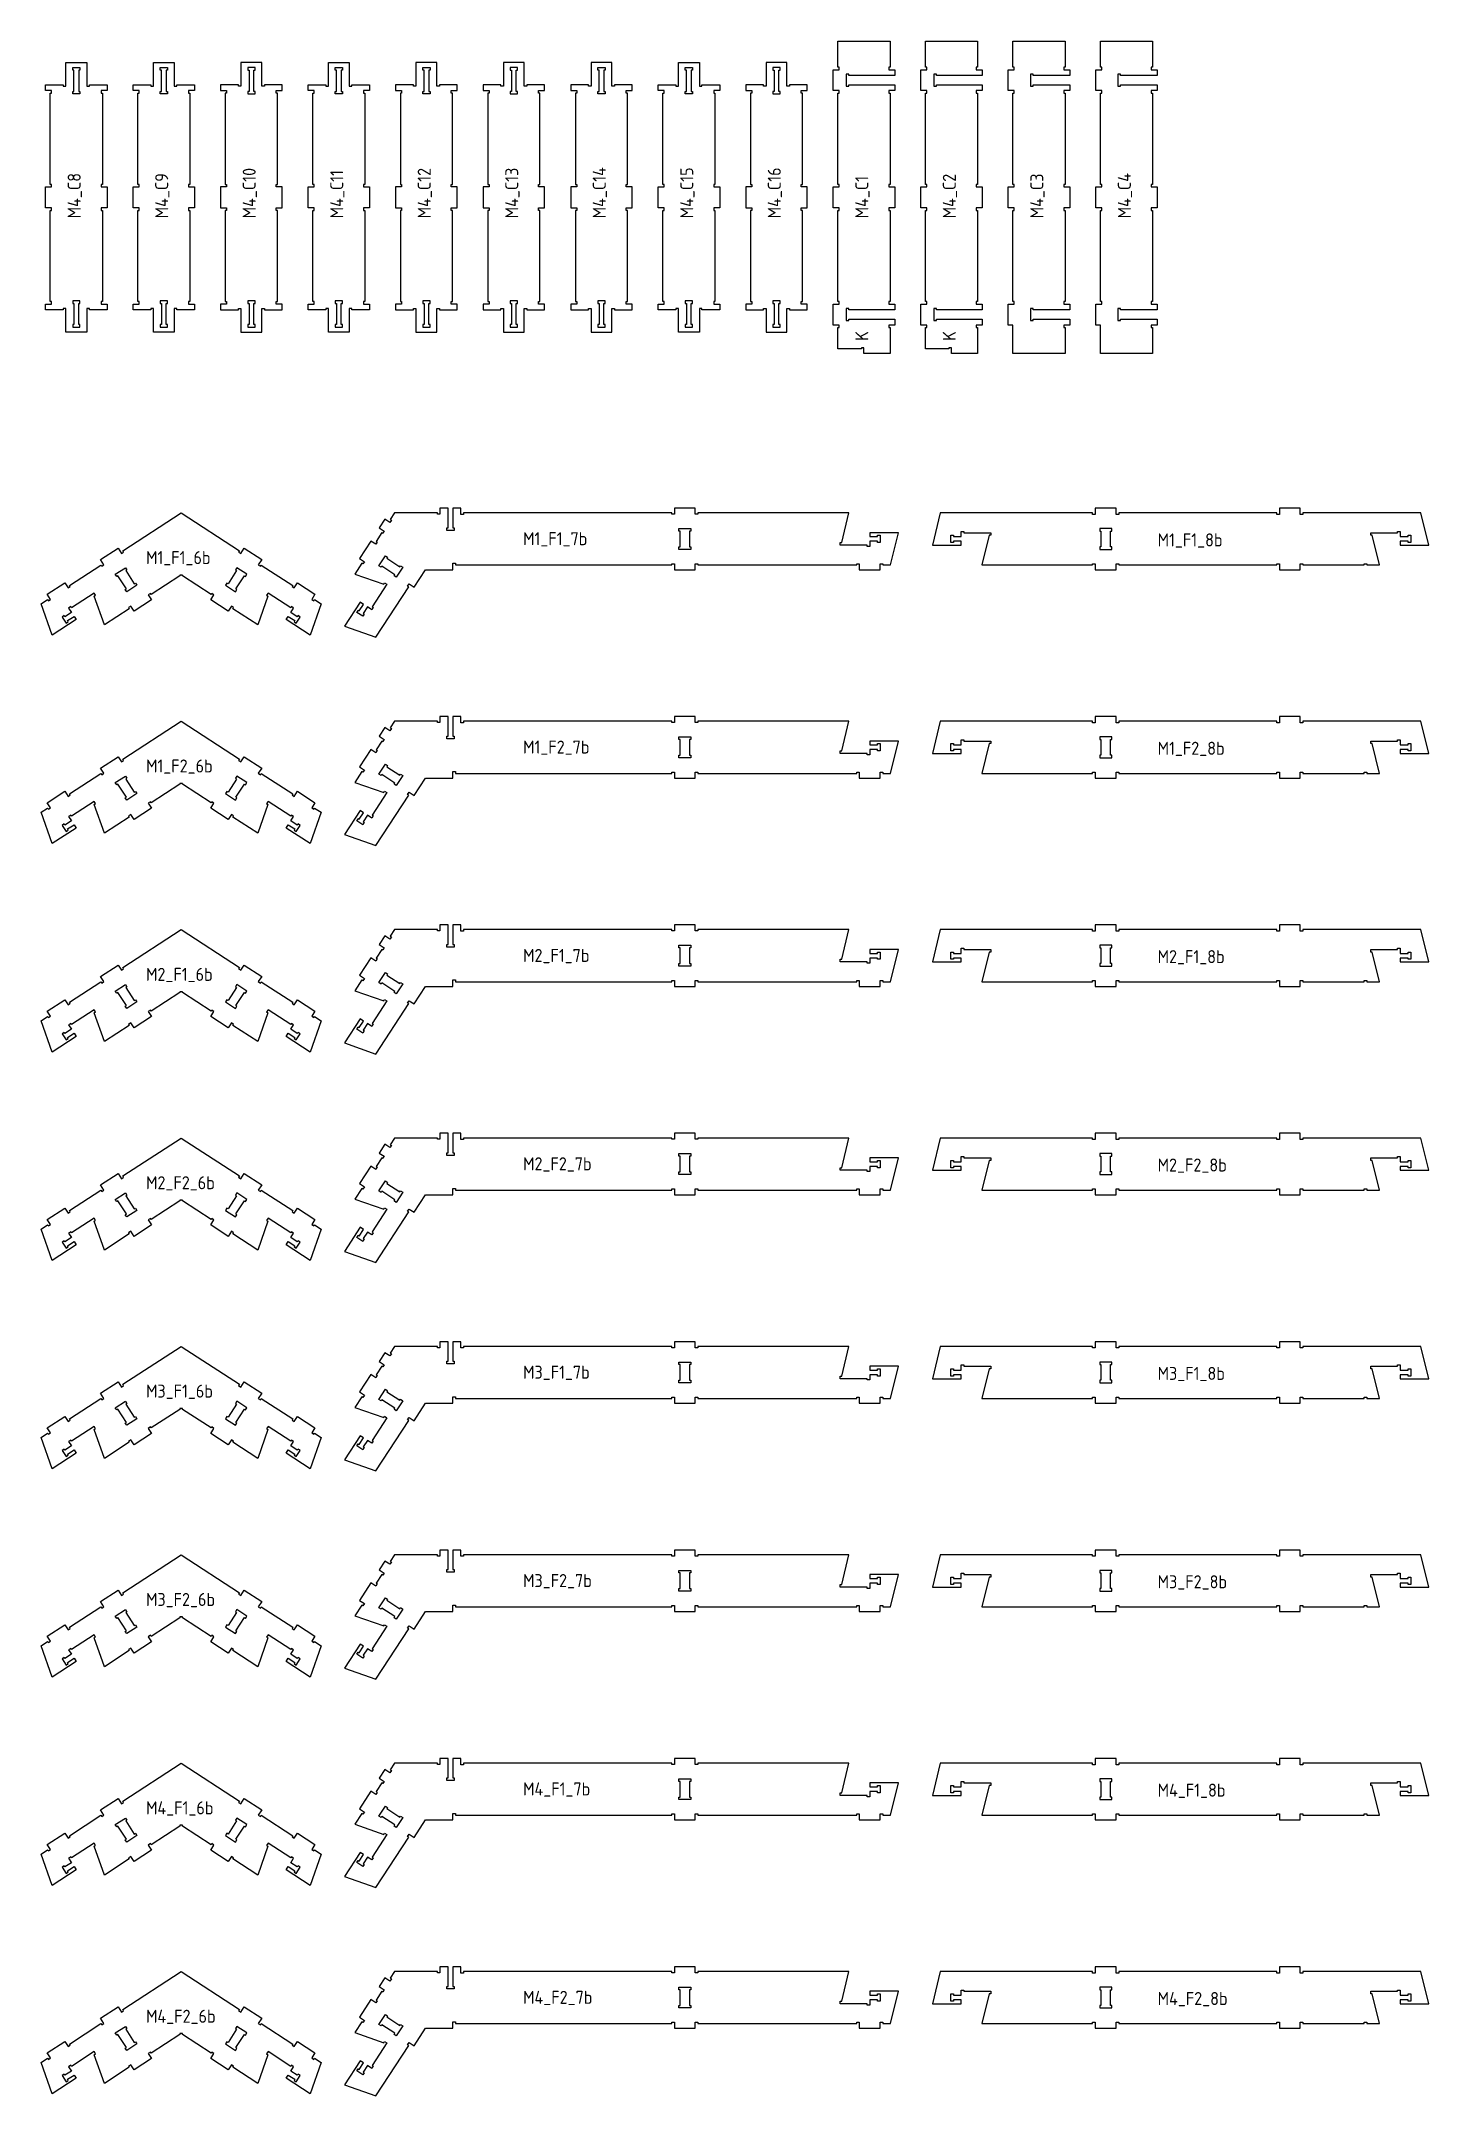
# Model space of a CAD drawing. Header units: millimetres. Extents: x -30325 to 14169, y -12596 to 6470.
# Drawn here: x 8840 to 14169, y -5319 to 2570 of the extents above; entities that cross this region are included whole.
import ezdxf

# ---------------------------------------------------------------- set-up
doc = ezdxf.new("R2010")
doc.units = ezdxf.units.MM
doc.header["$MEASUREMENT"] = 0
doc.layers.add('freeswerk_CODES', color=50, linetype='Continuous')

msp = doc.modelspace()

# ---------------------------------------------------------------- texts
at = {"layer": 'freeswerk_CODES', "char_height": 50, "attachment_point": 1, "rotation": 90}
for s, width, insert in [('{\\Fiso|c0;M4_C8}', 318.081, (8942.4, 1889.5)), ('{\\Fiso|c0;M4_C9}', 318.081, (9278.4, 1889.5)), ('{\\Fiso|c0;M4_C10}', 318.081, (9614.4, 1889.5)), ('{\\Fiso|c0;M4_C11}', 318.081, (9950.4, 1889.5)), ('{\\Fiso|c0;M4_C12}', 318.081, (10286.4, 1889.5)), ('{\\Fiso|c0;M4_C13}', 318.081, (10622.4, 1889.5)), ('{\\Fiso|c0;M4_C14}', 318.081, (10958.4, 1889.5)), ('{\\Fiso|c0;M4_C15}', 318.081, (11294.4, 1889.5)), ('{\\Fiso|c0;M4_C16}', 318.081, (11630.4, 1889.5)), ('{\\Fiso|c0;M4_C2}', 318.081, (12302.4, 1889.5)), ('{\\Fiso|c0;M4_C3}', 318.081, (12638.4, 1889.5)), ('{\\Fiso|c0;M4_C4}', 318.081, (12974.4, 1889.5)), ('{\\Fiso|c0;M4_C1}', 318.081, (11966.4, 1889.5)), ('{\\Fiso|c0;K}', 50, (11966.4, 1419.1)), ('{\\Fiso|c0;K}', 50, (12302.4, 1419.1))]:
    msp.add_mtext_dynamic_manual_height_columns(s, width=width, gutter_width=1456.3, heights=[0], dxfattribs=dict(at, insert=insert))
at = {"layer": 'freeswerk_CODES', "char_height": 50, "attachment_point": 1}
for s, insert in [('{\\Fiso|c0;M1_F1_7b}', (10690.9, 684.6)), ('{\\Fiso|c0;M1_F1_8b}', (13127.2, 680)), ('{\\Fiso|c0;M1_F1_6b}', (9243.2, 612)), ('{\\Fiso|c0;M1_F2_7b}', (10690.9, -115.4)), ('{\\Fiso|c0;M1_F2_8b}', (13127.2, -120)), ('{\\Fiso|c0;M1_F2_6b}', (9243.2, -188)), ('{\\Fiso|c0;M2_F1_7b}', (10690.9, -915.4)), ('{\\Fiso|c0;M2_F1_8b}', (13127.2, -920)), ('{\\Fiso|c0;M2_F1_6b}', (9243.2, -988)), ('{\\Fiso|c0;M2_F2_7b}', (10690.9, -1715.4)), ('{\\Fiso|c0;M2_F2_8b}', (13127.2, -1720)), ('{\\Fiso|c0;M2_F2_6b}', (9243.2, -1788)), ('{\\Fiso|c0;M3_F1_7b}', (10690.9, -2515.4)), ('{\\Fiso|c0;M3_F1_8b}', (13127.2, -2520)), ('{\\Fiso|c0;M3_F1_6b}', (9243.2, -2588)), ('{\\Fiso|c0;M3_F2_6b}', (9243.2, -3388)), ('{\\Fiso|c0;M3_F2_7b}', (10690.9, -3315.4)), ('{\\Fiso|c0;M3_F2_8b}', (13127.2, -3320)), ('{\\Fiso|c0;M4_F1_7b}', (10690.9, -4115.4)), ('{\\Fiso|c0;M4_F1_8b}', (13127.2, -4120)), ('{\\Fiso|c0;M4_F1_6b}', (9243.2, -4188)), ('{\\Fiso|c0;M4_F2_7b}', (10690.9, -4915.4)), ('{\\Fiso|c0;M4_F2_8b}', (13127.2, -4920)), ('{\\Fiso|c0;M4_F2_6b}', (9243.2, -4988))]:
    msp.add_mtext_dynamic_manual_height_columns(s, width=318.081, gutter_width=1456.3, heights=[0], dxfattribs=dict(at, insert=insert))

# ---------------------------------------------------------------- linework, layer by layer
for points in [[(12117.7, 1480), (12094.7, 1480), (12094.7, 1470), (12099.7, 1470), (12099.7, 1370), (11999.7, 1370), (11999.7, 1393), (11989.7, 1393), (11989.7, 1388), (11899.7, 1388), (11899.7, 1470), (11904.7, 1470), (11904.7, 1480), (11881.7, 1480), (11881.7, 1560), (11904.7, 1560), (11904.7, 1570), (11899.7, 1570), (11899.7, 1920), (11904.7, 1920), (11904.7, 1930), (11881.7, 1930), (11881.7, 2010), (11904.7, 2010), (11904.7, 2020), (11899.7, 2020), (11899.7, 2370), (11904.7, 2370), (11904.7, 2380), (11881.7, 2380), (11881.7, 2460), (11904.7, 2460), (11904.7, 2470), (11899.7, 2470), (11899.7, 2570), (12099.7, 2570), (12099.7, 2470), (12094.7, 2470), (12094.7, 2460), (12117.7, 2460), (12117.7, 2438), (11941.7, 2438), (11941.7, 2443), (11931.7, 2443), (11931.7, 2397), (11941.7, 2397), (11941.7, 2402), (12117.7, 2402), (12117.7, 2380), (12094.7, 2380), (12094.7, 2370), (12099.7, 2370), (12099.7, 2020), (12094.7, 2020), (12094.7, 2010), (12117.7, 2010), (12117.7, 1930), (12094.7, 1930), (12094.7, 1920), (12099.7, 1920), (12099.7, 1570), (12094.7, 1570), (12094.7, 1560), (12117.7, 1560), (12117.7, 1538), (11941.7, 1538), (11941.7, 1543), (11931.7, 1543), (11931.7, 1497), (11941.7, 1497), (11941.7, 1502), (12117.7, 1502)], [(12453.7, 1480), (12430.7, 1480), (12430.7, 1470), (12435.7, 1470), (12435.7, 1370), (12335.7, 1370), (12335.7, 1393), (12325.7, 1393), (12325.7, 1388), (12235.7, 1388), (12235.7, 1470), (12240.7, 1470), (12240.7, 1480), (12217.7, 1480), (12217.7, 1560), (12240.7, 1560), (12240.7, 1570), (12235.7, 1570), (12235.7, 1920), (12240.7, 1920), (12240.7, 1930), (12217.7, 1930), (12217.7, 2010), (12240.7, 2010), (12240.7, 2020), (12235.7, 2020), (12235.7, 2370), (12240.7, 2370), (12240.7, 2380), (12217.7, 2380), (12217.7, 2460), (12240.7, 2460), (12240.7, 2470), (12235.7, 2470), (12235.7, 2570), (12435.7, 2570), (12435.7, 2470), (12430.7, 2470), (12430.7, 2460), (12453.7, 2460), (12453.7, 2438), (12277.7, 2438), (12277.7, 2443), (12267.7, 2443), (12267.7, 2397), (12277.7, 2397), (12277.7, 2402), (12453.7, 2402), (12453.7, 2380), (12430.7, 2380), (12430.7, 2370), (12435.7, 2370), (12435.7, 2020), (12430.7, 2020), (12430.7, 2010), (12453.7, 2010), (12453.7, 1930), (12430.7, 1930), (12430.7, 1920), (12435.7, 1920), (12435.7, 1570), (12430.7, 1570), (12430.7, 1560), (12453.7, 1560), (12453.7, 1538), (12277.7, 1538), (12277.7, 1543), (12267.7, 1543), (12267.7, 1497), (12277.7, 1497), (12277.7, 1502), (12453.7, 1502)], [(12648.7, 2443), (12638.7, 2443), (12638.7, 2397), (12648.7, 2397), (12648.7, 2402), (12789.7, 2402), (12789.7, 2380), (12766.7, 2380), (12766.7, 2370), (12771.7, 2370), (12771.7, 2020), (12766.7, 2020), (12766.7, 2010), (12789.7, 2010), (12789.7, 1930), (12766.7, 1930), (12766.7, 1920), (12771.7, 1920), (12771.7, 1570), (12766.7, 1570), (12766.7, 1560), (12789.7, 1560), (12789.7, 1538), (12648.7, 1538), (12648.7, 1543), (12638.7, 1543), (12638.7, 1497), (12648.7, 1497), (12648.7, 1502), (12789.7, 1502), (12789.7, 1480), (12766.7, 1480), (12766.7, 1470), (12771.7, 1470), (12771.7, 1370), (12571.7, 1370), (12571.7, 1480), (12553.7, 1480), (12553.7, 1560), (12576.7, 1560), (12576.7, 1570), (12571.7, 1570), (12571.7, 1920), (12576.7, 1920), (12576.7, 1930), (12553.7, 1930), (12553.7, 2010), (12576.7, 2010), (12576.7, 2020), (12571.7, 2020), (12571.7, 2370), (12576.7, 2370), (12576.7, 2380), (12553.7, 2380), (12553.7, 2460), (12576.7, 2460), (12576.7, 2470), (12571.7, 2470), (12571.7, 2570), (12771.7, 2570), (12771.7, 2470), (12766.7, 2470), (12766.7, 2460), (12789.7, 2460), (12789.7, 2438), (12648.7, 2438)], [(12984.7, 2443), (12974.7, 2443), (12974.7, 2397), (12984.7, 2397), (12984.7, 2402), (13125.7, 2402), (13125.7, 2380), (13102.7, 2380), (13102.7, 2370), (13107.7, 2370), (13107.7, 2020), (13102.7, 2020), (13102.7, 2010), (13125.7, 2010), (13125.7, 1930), (13102.7, 1930), (13102.7, 1920), (13107.7, 1920), (13107.7, 1570), (13102.7, 1570), (13102.7, 1560), (13125.7, 1560), (13125.7, 1538), (12984.7, 1538), (12984.7, 1543), (12974.7, 1543), (12974.7, 1497), (12984.7, 1497), (12984.7, 1502), (13125.7, 1502), (13125.7, 1480), (13102.7, 1480), (13102.7, 1470), (13107.7, 1470), (13107.7, 1370), (12907.7, 1370), (12907.7, 1480), (12889.7, 1480), (12889.7, 1560), (12912.7, 1560), (12912.7, 1570), (12907.7, 1570), (12907.7, 1920), (12912.7, 1920), (12912.7, 1930), (12889.7, 1930), (12889.7, 2010), (12912.7, 2010), (12912.7, 2020), (12907.7, 2020), (12907.7, 2370), (12912.7, 2370), (12912.7, 2380), (12889.7, 2380), (12889.7, 2460), (12912.7, 2460), (12912.7, 2470), (12907.7, 2470), (12907.7, 2570), (13107.7, 2570), (13107.7, 2470), (13102.7, 2470), (13102.7, 2460), (13125.7, 2460), (13125.7, 2438), (12984.7, 2438)], [(8925.7, 1538), (8857.7, 1538), (8857.7, 1560), (8880.7, 1560), (8880.7, 1570), (8875.7, 1570), (8875.7, 1920), (8880.7, 1920), (8880.7, 1930), (8857.7, 1930), (8857.7, 2010), (8880.7, 2010), (8880.7, 2020), (8875.7, 2020), (8875.7, 2370), (8880.7, 2370), (8880.7, 2380), (8857.7, 2380), (8857.7, 2402), (8925.7, 2402), (8925.7, 2397), (8935.7, 2397), (8935.7, 2488), (9015.7, 2488), (9015.7, 2397), (9025.7, 2397), (9025.7, 2402), (9093.7, 2402), (9093.7, 2380), (9070.7, 2380), (9070.7, 2370), (9075.7, 2370), (9075.7, 2020), (9070.7, 2020), (9070.7, 2010), (9093.7, 2010), (9093.7, 1930), (9070.7, 1930), (9070.7, 1920), (9075.7, 1920), (9075.7, 1570), (9070.7, 1570), (9070.7, 1560), (9093.7, 1560), (9093.7, 1538), (9025.7, 1538), (9025.7, 1543), (9015.7, 1543), (9015.7, 1452), (8935.7, 1452), (8935.7, 1543), (8925.7, 1543)], [(8966.7, 2458), (8961.7, 2458), (8961.7, 2468), (8989.7, 2468), (8989.7, 2458), (8984.7, 2458), (8984.7, 2377), (8989.7, 2377), (8989.7, 2367), (8961.7, 2367), (8961.7, 2377), (8966.7, 2377)], [(9261.7, 1538), (9193.7, 1538), (9193.7, 1560), (9216.7, 1560), (9216.7, 1570), (9211.7, 1570), (9211.7, 1920), (9216.7, 1920), (9216.7, 1930), (9193.7, 1930), (9193.7, 2010), (9216.7, 2010), (9216.7, 2020), (9211.7, 2020), (9211.7, 2370), (9216.7, 2370), (9216.7, 2380), (9193.7, 2380), (9193.7, 2402), (9261.7, 2402), (9261.7, 2397), (9271.7, 2397), (9271.7, 2488), (9351.7, 2488), (9351.7, 2397), (9361.7, 2397), (9361.7, 2402), (9429.7, 2402), (9429.7, 2380), (9406.7, 2380), (9406.7, 2370), (9411.7, 2370), (9411.7, 2020), (9406.7, 2020), (9406.7, 2010), (9429.7, 2010), (9429.7, 1930), (9406.7, 1930), (9406.7, 1920), (9411.7, 1920), (9411.7, 1570), (9406.7, 1570), (9406.7, 1560), (9429.7, 1560), (9429.7, 1538), (9361.7, 1538), (9361.7, 1543), (9351.7, 1543), (9351.7, 1452), (9271.7, 1452), (9271.7, 1543), (9261.7, 1543)], [(9302.7, 2458), (9297.7, 2458), (9297.7, 2468), (9325.7, 2468), (9325.7, 2458), (9320.7, 2458), (9320.7, 2377), (9325.7, 2377), (9325.7, 2367), (9297.7, 2367), (9297.7, 2377), (9302.7, 2377)], [(9742.7, 2010), (9742.7, 2020), (9747.7, 2020), (9747.7, 2370), (9742.7, 2370), (9742.7, 2380), (9765.7, 2380), (9765.7, 2402), (9697.7, 2402), (9697.7, 2397), (9687.7, 2397), (9687.7, 2488), (9607.7, 2488), (9607.7, 2397), (9597.7, 2397), (9597.7, 2402), (9529.7, 2402), (9529.7, 2380), (9552.7, 2380), (9552.7, 2370), (9547.7, 2370), (9547.7, 2020), (9552.7, 2020), (9552.7, 2010), (9529.7, 2010), (9529.7, 1930), (9552.7, 1930), (9552.7, 1920), (9547.7, 1920), (9547.7, 1570), (9552.7, 1570), (9552.7, 1560), (9529.7, 1560), (9529.7, 1538), (9597.7, 1538), (9597.7, 1543), (9607.7, 1543), (9607.7, 1452), (9687.7, 1452), (9687.7, 1543), (9697.7, 1543), (9697.7, 1538), (9765.7, 1538), (9765.7, 1560), (9742.7, 1560), (9742.7, 1570), (9747.7, 1570), (9747.7, 1920), (9742.7, 1920), (9742.7, 1930), (9765.7, 1930), (9765.7, 2010)], [(9633.7, 2377), (9633.7, 2367), (9661.7, 2367), (9661.7, 2377), (9656.7, 2377), (9656.7, 2458), (9661.7, 2458), (9661.7, 2468), (9633.7, 2468), (9633.7, 2458), (9638.7, 2458), (9638.7, 2377)], [(9933.7, 1538), (9865.7, 1538), (9865.7, 1560), (9888.7, 1560), (9888.7, 1570), (9883.7, 1570), (9883.7, 1920), (9888.7, 1920), (9888.7, 1930), (9865.7, 1930), (9865.7, 2010), (9888.7, 2010), (9888.7, 2020), (9883.7, 2020), (9883.7, 2370), (9888.7, 2370), (9888.7, 2380), (9865.7, 2380), (9865.7, 2402), (9933.7, 2402), (9933.7, 2397), (9943.7, 2397), (9943.7, 2488), (10023.7, 2488), (10023.7, 2397), (10033.7, 2397), (10033.7, 2402), (10101.7, 2402), (10101.7, 2380), (10078.7, 2380), (10078.7, 2370), (10083.7, 2370), (10083.7, 2020), (10078.7, 2020), (10078.7, 2010), (10101.7, 2010), (10101.7, 1930), (10078.7, 1930), (10078.7, 1920), (10083.7, 1920), (10083.7, 1570), (10078.7, 1570), (10078.7, 1560), (10101.7, 1560), (10101.7, 1538), (10033.7, 1538), (10033.7, 1543), (10023.7, 1543), (10023.7, 1452), (9943.7, 1452), (9943.7, 1543), (9933.7, 1543)], [(9974.7, 2458), (9969.7, 2458), (9969.7, 2468), (9997.7, 2468), (9997.7, 2458), (9992.7, 2458), (9992.7, 2377), (9997.7, 2377), (9997.7, 2367), (9969.7, 2367), (9969.7, 2377), (9974.7, 2377)], [(10414.7, 2010), (10414.7, 2020), (10419.7, 2020), (10419.7, 2370), (10414.7, 2370), (10414.7, 2380), (10437.7, 2380), (10437.7, 2402), (10369.7, 2402), (10369.7, 2397), (10359.7, 2397), (10359.7, 2488), (10279.7, 2488), (10279.7, 2397), (10269.7, 2397), (10269.7, 2402), (10201.7, 2402), (10201.7, 2380), (10224.7, 2380), (10224.7, 2370), (10219.7, 2370), (10219.7, 2020), (10224.7, 2020), (10224.7, 2010), (10201.7, 2010), (10201.7, 1930), (10224.7, 1930), (10224.7, 1920), (10219.7, 1920), (10219.7, 1570), (10224.7, 1570), (10224.7, 1560), (10201.7, 1560), (10201.7, 1538), (10269.7, 1538), (10269.7, 1543), (10279.7, 1543), (10279.7, 1452), (10359.7, 1452), (10359.7, 1543), (10369.7, 1543), (10369.7, 1538), (10437.7, 1538), (10437.7, 1560), (10414.7, 1560), (10414.7, 1570), (10419.7, 1570), (10419.7, 1920), (10414.7, 1920), (10414.7, 1930), (10437.7, 1930), (10437.7, 2010)], [(10310.7, 2458), (10305.7, 2458), (10305.7, 2468), (10333.7, 2468), (10333.7, 2458), (10328.7, 2458), (10328.7, 2377), (10333.7, 2377), (10333.7, 2367), (10305.7, 2367), (10305.7, 2377), (10310.7, 2377)], [(10750.7, 2010), (10750.7, 2020), (10755.7, 2020), (10755.7, 2370), (10750.7, 2370), (10750.7, 2380), (10773.7, 2380), (10773.7, 2402), (10705.7, 2402), (10705.7, 2397), (10695.7, 2397), (10695.7, 2488), (10615.7, 2488), (10615.7, 2397), (10605.7, 2397), (10605.7, 2402), (10537.7, 2402), (10537.7, 2380), (10560.7, 2380), (10560.7, 2370), (10555.7, 2370), (10555.7, 2020), (10560.7, 2020), (10560.7, 2010), (10537.7, 2010), (10537.7, 1930), (10560.7, 1930), (10560.7, 1920), (10555.7, 1920), (10555.7, 1570), (10560.7, 1570), (10560.7, 1560), (10537.7, 1560), (10537.7, 1538), (10605.7, 1538), (10605.7, 1543), (10615.7, 1543), (10615.7, 1452), (10695.7, 1452), (10695.7, 1543), (10705.7, 1543), (10705.7, 1538), (10773.7, 1538), (10773.7, 1560), (10750.7, 1560), (10750.7, 1570), (10755.7, 1570), (10755.7, 1920), (10750.7, 1920), (10750.7, 1930), (10773.7, 1930), (10773.7, 2010)], [(10641.7, 2377), (10641.7, 2367), (10669.7, 2367), (10669.7, 2377), (10664.7, 2377), (10664.7, 2458), (10669.7, 2458), (10669.7, 2468), (10641.7, 2468), (10641.7, 2458), (10646.7, 2458), (10646.7, 2377)], [(11086.7, 2010), (11086.7, 2020), (11091.7, 2020), (11091.7, 2370), (11086.7, 2370), (11086.7, 2380), (11109.7, 2380), (11109.7, 2402), (11041.7, 2402), (11041.7, 2397), (11031.7, 2397), (11031.7, 2488), (10951.7, 2488), (10951.7, 2397), (10941.7, 2397), (10941.7, 2402), (10873.7, 2402), (10873.7, 2380), (10896.7, 2380), (10896.7, 2370), (10891.7, 2370), (10891.7, 2020), (10896.7, 2020), (10896.7, 2010), (10873.7, 2010), (10873.7, 1930), (10896.7, 1930), (10896.7, 1920), (10891.7, 1920), (10891.7, 1570), (10896.7, 1570), (10896.7, 1560), (10873.7, 1560), (10873.7, 1538), (10941.7, 1538), (10941.7, 1543), (10951.7, 1543), (10951.7, 1452), (11031.7, 1452), (11031.7, 1543), (11041.7, 1543), (11041.7, 1538), (11109.7, 1538), (11109.7, 1560), (11086.7, 1560), (11086.7, 1570), (11091.7, 1570), (11091.7, 1920), (11086.7, 1920), (11086.7, 1930), (11109.7, 1930), (11109.7, 2010)], [(10982.7, 2458), (10977.7, 2458), (10977.7, 2468), (11005.7, 2468), (11005.7, 2458), (11000.7, 2458), (11000.7, 2377), (11005.7, 2377), (11005.7, 2367), (10977.7, 2367), (10977.7, 2377), (10982.7, 2377)], [(11277.7, 1538), (11209.7, 1538), (11209.7, 1560), (11232.7, 1560), (11232.7, 1570), (11227.7, 1570), (11227.7, 1920), (11232.7, 1920), (11232.7, 1930), (11209.7, 1930), (11209.7, 2010), (11232.7, 2010), (11232.7, 2020), (11227.7, 2020), (11227.7, 2370), (11232.7, 2370), (11232.7, 2380), (11209.7, 2380), (11209.7, 2402), (11277.7, 2402), (11277.7, 2397), (11287.7, 2397), (11287.7, 2488), (11367.7, 2488), (11367.7, 2397), (11377.7, 2397), (11377.7, 2402), (11445.7, 2402), (11445.7, 2380), (11422.7, 2380), (11422.7, 2370), (11427.7, 2370), (11427.7, 2020), (11422.7, 2020), (11422.7, 2010), (11445.7, 2010), (11445.7, 1930), (11422.7, 1930), (11422.7, 1920), (11427.7, 1920), (11427.7, 1570), (11422.7, 1570), (11422.7, 1560), (11445.7, 1560), (11445.7, 1538), (11377.7, 1538), (11377.7, 1543), (11367.7, 1543), (11367.7, 1452), (11287.7, 1452), (11287.7, 1543), (11277.7, 1543)], [(11318.7, 2458), (11313.7, 2458), (11313.7, 2468), (11341.7, 2468), (11341.7, 2458), (11336.7, 2458), (11336.7, 2377), (11341.7, 2377), (11341.7, 2367), (11313.7, 2367), (11313.7, 2377), (11318.7, 2377)], [(11758.7, 2010), (11758.7, 2020), (11763.7, 2020), (11763.7, 2370), (11758.7, 2370), (11758.7, 2380), (11781.7, 2380), (11781.7, 2402), (11713.7, 2402), (11713.7, 2397), (11703.7, 2397), (11703.7, 2488), (11623.7, 2488), (11623.7, 2397), (11613.7, 2397), (11613.7, 2402), (11545.7, 2402), (11545.7, 2380), (11568.7, 2380), (11568.7, 2370), (11563.7, 2370), (11563.7, 2020), (11568.7, 2020), (11568.7, 2010), (11545.7, 2010), (11545.7, 1930), (11568.7, 1930), (11568.7, 1920), (11563.7, 1920), (11563.7, 1570), (11568.7, 1570), (11568.7, 1560), (11545.7, 1560), (11545.7, 1538), (11613.7, 1538), (11613.7, 1543), (11623.7, 1543), (11623.7, 1452), (11703.7, 1452), (11703.7, 1543), (11713.7, 1543), (11713.7, 1538), (11781.7, 1538), (11781.7, 1560), (11758.7, 1560), (11758.7, 1570), (11763.7, 1570), (11763.7, 1920), (11758.7, 1920), (11758.7, 1930), (11781.7, 1930), (11781.7, 2010)], [(11649.7, 2377), (11649.7, 2367), (11677.7, 2367), (11677.7, 2377), (11672.7, 2377), (11672.7, 2458), (11677.7, 2458), (11677.7, 2468), (11649.7, 2468), (11649.7, 2458), (11654.7, 2458), (11654.7, 2377)], [(8984.7, 1482), (8984.7, 1563), (8989.7, 1563), (8989.7, 1573), (8961.7, 1573), (8961.7, 1563), (8966.7, 1563), (8966.7, 1482), (8961.7, 1482), (8961.7, 1472), (8989.7, 1472), (8989.7, 1482)], [(9320.7, 1482), (9320.7, 1563), (9325.7, 1563), (9325.7, 1573), (9297.7, 1573), (9297.7, 1563), (9302.7, 1563), (9302.7, 1482), (9297.7, 1482), (9297.7, 1472), (9325.7, 1472), (9325.7, 1482)], [(9661.7, 1482), (9656.7, 1482), (9656.7, 1563), (9661.7, 1563), (9661.7, 1573), (9633.7, 1573), (9633.7, 1563), (9638.7, 1563), (9638.7, 1482), (9633.7, 1482), (9633.7, 1472), (9661.7, 1472)], [(9992.7, 1482), (9992.7, 1563), (9997.7, 1563), (9997.7, 1573), (9969.7, 1573), (9969.7, 1563), (9974.7, 1563), (9974.7, 1482), (9969.7, 1482), (9969.7, 1472), (9997.7, 1472), (9997.7, 1482)], [(10328.7, 1482), (10328.7, 1563), (10333.7, 1563), (10333.7, 1573), (10305.7, 1573), (10305.7, 1563), (10310.7, 1563), (10310.7, 1482), (10305.7, 1482), (10305.7, 1472), (10333.7, 1472), (10333.7, 1482)], [(10669.7, 1482), (10664.7, 1482), (10664.7, 1563), (10669.7, 1563), (10669.7, 1573), (10641.7, 1573), (10641.7, 1563), (10646.7, 1563), (10646.7, 1482), (10641.7, 1482), (10641.7, 1472), (10669.7, 1472)], [(11000.7, 1482), (11000.7, 1563), (11005.7, 1563), (11005.7, 1573), (10977.7, 1573), (10977.7, 1563), (10982.7, 1563), (10982.7, 1482), (10977.7, 1482), (10977.7, 1472), (11005.7, 1472), (11005.7, 1482)], [(11336.7, 1482), (11336.7, 1563), (11341.7, 1563), (11341.7, 1573), (11313.7, 1573), (11313.7, 1563), (11318.7, 1563), (11318.7, 1482), (11313.7, 1482), (11313.7, 1472), (11341.7, 1472), (11341.7, 1482)], [(11677.7, 1482), (11672.7, 1482), (11672.7, 1563), (11677.7, 1563), (11677.7, 1573), (11649.7, 1573), (11649.7, 1563), (11654.7, 1563), (11654.7, 1482), (11649.7, 1482), (11649.7, 1472), (11677.7, 1472)], [(10430.8, 558.7), (11261.8, 558.7), (11261.8, 563.7), (11271.8, 563.7), (11271.8, 540.7), (11351.8, 540.7), (11351.8, 563.7), (11361.8, 563.7), (11361.8, 558.7), (11971.8, 558.7), (11971.8, 563.7), (11981.8, 563.7), (11981.8, 540.7), (12061.8, 540.7), (12061.8, 563.7), (12071.8, 563.7), (12071.8, 558.7), (12101.8, 558.7), (12131.8, 682.7), (12021.8, 682.7), (12021.8, 667.7), (12051.8, 667.7), (12051.8, 672.7), (12061.8, 672.7), (12061.8, 644.7), (12051.8, 644.7), (12051.8, 649.7), (12021.8, 649.7), (12021.8, 629.7), (12011.8, 629.7), (12011.8, 634.7), (11908.3, 634.7), (11908.3, 644.7), (11914.3, 644.7), (11941.8, 758.7), (11361.8, 758.7), (11361.8, 753.7), (11351.8, 753.7), (11351.8, 776.7), (11271.8, 776.7), (11271.8, 753.7), (11261.8, 753.7), (11261.8, 758.7), (10461.8, 758.7), (10461.8, 752.7), (10451.8, 752.7), (10451.8, 776.7), (10420.8, 776.7), (10420.8, 701.7), (10425.8, 701.7), (10425.8, 691.7), (10397.8, 691.7), (10397.8, 701.7), (10402.8, 701.7), (10402.8, 776.7), (10371.8, 776.7), (10371.8, 753.7), (10361.8, 753.7), (10361.8, 758.7), (10197.7, 758.7), (10181, 733.1), (10185.2, 730.3), (10179.8, 722), (10160.5, 734.5), (10138.7, 701), (10158, 688.4), (10152.5, 680), (10148.3, 682.8), (10126.5, 649.2), (10130.7, 646.5), (10125.3, 638.1), (10106, 650.7), (10062.4, 583.6), (10081.7, 571), (10076.2, 562.7), (10072, 565.4), (10045.1, 524), (10155.9, 485.3), (10159.2, 490.3), (10167.6, 484.9), (10111.1, 398), (10115.3, 395.3), (10109.9, 386.9), (10093.1, 397.8), (10076.8, 372.7), (10081, 369.9), (10075.5, 361.6), (10052, 376.8), (10057.5, 385.2), (10061.7, 382.5), (10078, 407.6), (10065.5, 415.8), (10005.5, 323.6), (10125.8, 281.2), (10251.7, 474.8), (10247.5, 477.6), (10253, 485.9), (10272.3, 473.4), (10316, 540.7), (10420.8, 540.7), (10420.8, 565.4), (10430.8, 565.4)], [(13594.7, 776.7), (13594.7, 752.7), (13584.7, 752.7), (13584.7, 758.7), (12977.7, 758.7), (12977.7, 752.7), (12967.7, 752.7), (12967.7, 776.7), (12887.7, 776.7), (12887.7, 752.7), (12877.7, 752.7), (12877.7, 758.7), (12292.8, 758.7), (12262.8, 634.7), (12372.8, 634.7), (12372.8, 649.7), (12342.8, 649.7), (12342.8, 644.7), (12332.8, 644.7), (12332.8, 672.7), (12342.8, 672.7), (12342.8, 667.7), (12372.8, 667.7), (12372.8, 687.7), (12382.8, 687.7), (12382.8, 682.7), (12486.4, 682.7), (12486.4, 672.7), (12480.4, 672.7), (12452.8, 558.7), (12877.7, 558.7), (12877.7, 563.7), (12887.7, 563.7), (12887.7, 540.7), (12967.7, 540.7), (12967.7, 563.7), (12977.7, 563.7), (12977.7, 558.7), (13584.7, 558.7), (13584.7, 563.7), (13594.7, 563.7), (13594.7, 540.7), (13674.7, 540.7), (13674.7, 563.7), (13684.7, 563.7), (13684.7, 558.7), (13920.4, 558.7), (13920.4, 563.7), (13930.4, 563.7), (13930.4, 558.7), (13978.7, 558.7), (13951.1, 672.7), (13945.2, 672.7), (13945.2, 682.7), (14048.7, 682.7), (14048.7, 687.7), (14058.7, 687.7), (14058.7, 667.7), (14088.7, 667.7), (14088.7, 672.7), (14098.7, 672.7), (14098.7, 644.7), (14088.7, 644.7), (14088.7, 649.7), (14058.7, 649.7), (14058.7, 634.7), (14168.7, 634.7), (14138.3, 758.7), (13684.7, 758.7), (13684.7, 752.7), (13674.7, 752.7), (13674.7, 776.7)], [(11293.8, 688.7), (11288.8, 688.7), (11288.8, 698.7), (11334.8, 698.7), (11334.8, 688.7), (11329.8, 688.7), (11329.8, 628.7), (11334.8, 628.7), (11334.8, 618.7), (11288.8, 618.7), (11288.8, 628.7), (11293.8, 628.7)], [(12904.7, 618.7), (12950.7, 618.7), (12950.7, 628.7), (12945.7, 628.7), (12945.7, 688.7), (12950.7, 688.7), (12950.7, 698.7), (12904.7, 698.7), (12904.7, 688.7), (12909.7, 688.7), (12909.7, 628.7), (12904.7, 628.7)], [(10167.8, 584.3), (10218.1, 551.6), (10220.8, 555.7), (10229.2, 550.3), (10204.1, 511.7), (10195.7, 517.2), (10198.5, 521.4), (10148.2, 554.1), (10145.4, 549.9), (10137.1, 555.3), (10162.1, 593.9), (10170.5, 588.4)], [(9163.6, 464.3), (9167.8, 467), (9135.1, 517.3), (9130.9, 514.6), (9125.4, 523), (9164, 548), (9169.5, 539.6), (9165.3, 536.9), (9198, 486.6), (9202.2, 489.3), (9207.6, 481), (9169, 455.9)], [(9586.9, 455.9), (9592.4, 464.3), (9588.2, 467), (9620.9, 517.3), (9625.1, 514.6), (9630.5, 523), (9592, 548), (9586.5, 539.6), (9590.7, 536.9), (9558, 486.6), (9553.8, 489.3), (9548.4, 481)], [(10430.8, -241.3), (11261.8, -241.3), (11261.8, -236.3), (11271.8, -236.3), (11271.8, -259.3), (11351.8, -259.3), (11351.8, -236.3), (11361.8, -236.3), (11361.8, -241.3), (11971.8, -241.3), (11971.8, -236.3), (11981.8, -236.3), (11981.8, -259.3), (12061.8, -259.3), (12061.8, -236.3), (12071.8, -236.3), (12071.8, -241.3), (12101.8, -241.3), (12131.8, -117.3), (12021.8, -117.3), (12021.8, -132.3), (12051.8, -132.3), (12051.8, -127.3), (12061.8, -127.3), (12061.8, -155.3), (12051.8, -155.3), (12051.8, -150.3), (12021.8, -150.3), (12021.8, -170.3), (12011.8, -170.3), (12011.8, -165.3), (11908.3, -165.3), (11908.3, -155.3), (11914.3, -155.3), (11941.8, -41.3), (11361.8, -41.3), (11361.8, -46.3), (11351.8, -46.3), (11351.8, -23.3), (11271.8, -23.3), (11271.8, -46.3), (11261.8, -46.3), (11261.8, -41.3), (10461.8, -41.3), (10461.8, -47.3), (10451.8, -47.3), (10451.8, -23.3), (10420.8, -23.3), (10420.8, -98.3), (10425.8, -98.3), (10425.8, -108.3), (10397.8, -108.3), (10397.8, -98.3), (10402.8, -98.3), (10402.8, -23.3), (10371.8, -23.3), (10371.8, -46.3), (10361.8, -46.3), (10361.8, -41.3), (10197.7, -41.3), (10181, -66.9), (10185.2, -69.7), (10179.8, -78), (10160.5, -65.5), (10138.7, -99), (10158, -111.6), (10152.5, -120), (10148.3, -117.2), (10126.5, -150.8), (10130.7, -153.5), (10125.3, -161.9), (10106, -149.3), (10062.4, -216.4), (10081.7, -229), (10076.2, -237.3), (10072, -234.6), (10045.1, -276), (10155.9, -314.7), (10159.2, -309.7), (10167.6, -315.1), (10111.1, -402), (10115.3, -404.7), (10109.9, -413.1), (10093.1, -402.2), (10076.8, -427.3), (10081, -430.1), (10075.5, -438.4), (10052, -423.2), (10057.5, -414.8), (10061.7, -417.5), (10078, -392.4), (10065.5, -384.2), (10005.5, -476.4), (10125.8, -518.8), (10251.7, -325.2), (10247.5, -322.4), (10253, -314.1), (10272.3, -326.6), (10316, -259.3), (10420.8, -259.3), (10420.8, -234.6), (10430.8, -234.6)], [(13594.7, -23.3), (13594.7, -47.3), (13584.7, -47.3), (13584.7, -41.3), (12977.7, -41.3), (12977.7, -47.3), (12967.7, -47.3), (12967.7, -23.3), (12887.7, -23.3), (12887.7, -47.3), (12877.7, -47.3), (12877.7, -41.3), (12292.8, -41.3), (12262.8, -165.3), (12372.8, -165.3), (12372.8, -150.3), (12342.8, -150.3), (12342.8, -155.3), (12332.8, -155.3), (12332.8, -127.3), (12342.8, -127.3), (12342.8, -132.3), (12372.8, -132.3), (12372.8, -112.3), (12382.8, -112.3), (12382.8, -117.3), (12486.4, -117.3), (12486.4, -127.3), (12480.4, -127.3), (12452.8, -241.3), (12877.7, -241.3), (12877.7, -236.3), (12887.7, -236.3), (12887.7, -259.3), (12967.7, -259.3), (12967.7, -236.3), (12977.7, -236.3), (12977.7, -241.3), (13584.7, -241.3), (13584.7, -236.3), (13594.7, -236.3), (13594.7, -259.3), (13674.7, -259.3), (13674.7, -236.3), (13684.7, -236.3), (13684.7, -241.3), (13920.4, -241.3), (13920.4, -236.3), (13930.4, -236.3), (13930.4, -241.3), (13978.7, -241.3), (13951.1, -127.3), (13945.2, -127.3), (13945.2, -117.3), (14048.7, -117.3), (14048.7, -112.3), (14058.7, -112.3), (14058.7, -132.3), (14088.7, -132.3), (14088.7, -127.3), (14098.7, -127.3), (14098.7, -155.3), (14088.7, -155.3), (14088.7, -150.3), (14058.7, -150.3), (14058.7, -165.3), (14168.7, -165.3), (14138.3, -41.3), (13684.7, -41.3), (13684.7, -47.3), (13674.7, -47.3), (13674.7, -23.3)], [(11293.8, -111.3), (11288.8, -111.3), (11288.8, -101.3), (11334.8, -101.3), (11334.8, -111.3), (11329.8, -111.3), (11329.8, -171.3), (11334.8, -171.3), (11334.8, -181.3), (11288.8, -181.3), (11288.8, -171.3), (11293.8, -171.3)], [(12904.7, -181.3), (12950.7, -181.3), (12950.7, -171.3), (12945.7, -171.3), (12945.7, -111.3), (12950.7, -111.3), (12950.7, -101.3), (12904.7, -101.3), (12904.7, -111.3), (12909.7, -111.3), (12909.7, -171.3), (12904.7, -171.3)], [(10167.8, -215.7), (10218.1, -248.4), (10220.8, -244.3), (10229.2, -249.7), (10204.1, -288.3), (10195.7, -282.8), (10198.5, -278.6), (10148.2, -245.9), (10145.4, -250.1), (10137.1, -244.7), (10162.1, -206.1), (10170.5, -211.6)], [(9163.6, -335.7), (9167.8, -333), (9135.1, -282.7), (9130.9, -285.4), (9125.4, -277), (9164, -252), (9169.5, -260.4), (9165.3, -263.1), (9198, -313.4), (9202.2, -310.7), (9207.6, -319), (9169, -344.1)], [(9586.9, -344.1), (9592.4, -335.7), (9588.2, -333), (9620.9, -282.7), (9625.1, -285.4), (9630.5, -277), (9592, -252), (9586.5, -260.4), (9590.7, -263.1), (9558, -313.4), (9553.8, -310.7), (9548.4, -319)], [(10430.8, -1041.3), (11261.8, -1041.3), (11261.8, -1036.3), (11271.8, -1036.3), (11271.8, -1059.3), (11351.8, -1059.3), (11351.8, -1036.3), (11361.8, -1036.3), (11361.8, -1041.3), (11971.8, -1041.3), (11971.8, -1036.3), (11981.8, -1036.3), (11981.8, -1059.3), (12061.8, -1059.3), (12061.8, -1036.3), (12071.8, -1036.3), (12071.8, -1041.3), (12101.8, -1041.3), (12131.8, -917.3), (12021.8, -917.3), (12021.8, -932.3), (12051.8, -932.3), (12051.8, -927.3), (12061.8, -927.3), (12061.8, -955.3), (12051.8, -955.3), (12051.8, -950.3), (12021.8, -950.3), (12021.8, -970.3), (12011.8, -970.3), (12011.8, -965.3), (11908.3, -965.3), (11908.3, -955.3), (11914.3, -955.3), (11941.8, -841.3), (11361.8, -841.3), (11361.8, -846.3), (11351.8, -846.3), (11351.8, -823.3), (11271.8, -823.3), (11271.8, -846.3), (11261.8, -846.3), (11261.8, -841.3), (10461.8, -841.3), (10461.8, -847.3), (10451.8, -847.3), (10451.8, -823.3), (10420.8, -823.3), (10420.8, -898.3), (10425.8, -898.3), (10425.8, -908.3), (10397.8, -908.3), (10397.8, -898.3), (10402.8, -898.3), (10402.8, -823.3), (10371.8, -823.3), (10371.8, -846.3), (10361.8, -846.3), (10361.8, -841.3), (10197.7, -841.3), (10181, -866.9), (10185.2, -869.7), (10179.8, -878), (10160.5, -865.5), (10138.7, -899), (10158, -911.6), (10152.5, -920), (10148.3, -917.2), (10126.5, -950.8), (10130.7, -953.5), (10125.3, -961.9), (10106, -949.3), (10062.4, -1016.4), (10081.7, -1029), (10076.2, -1037.3), (10072, -1034.6), (10045.1, -1076), (10155.9, -1114.7), (10159.2, -1109.7), (10167.6, -1115.1), (10111.1, -1202), (10115.3, -1204.7), (10109.9, -1213.1), (10093.1, -1202.2), (10076.8, -1227.3), (10081, -1230.1), (10075.5, -1238.4), (10052, -1223.2), (10057.5, -1214.8), (10061.7, -1217.5), (10078, -1192.4), (10065.5, -1184.2), (10005.5, -1276.4), (10125.8, -1318.8), (10251.7, -1125.2), (10247.5, -1122.4), (10253, -1114.1), (10272.3, -1126.6), (10316, -1059.3), (10420.8, -1059.3), (10420.8, -1034.6), (10430.8, -1034.6)], [(13594.7, -823.3), (13594.7, -847.3), (13584.7, -847.3), (13584.7, -841.3), (12977.7, -841.3), (12977.7, -847.3), (12967.7, -847.3), (12967.7, -823.3), (12887.7, -823.3), (12887.7, -847.3), (12877.7, -847.3), (12877.7, -841.3), (12292.8, -841.3), (12262.8, -965.3), (12372.8, -965.3), (12372.8, -950.3), (12342.8, -950.3), (12342.8, -955.3), (12332.8, -955.3), (12332.8, -927.3), (12342.8, -927.3), (12342.8, -932.3), (12372.8, -932.3), (12372.8, -912.3), (12382.8, -912.3), (12382.8, -917.3), (12486.4, -917.3), (12486.4, -927.3), (12480.4, -927.3), (12452.8, -1041.3), (12877.7, -1041.3), (12877.7, -1036.3), (12887.7, -1036.3), (12887.7, -1059.3), (12967.7, -1059.3), (12967.7, -1036.3), (12977.7, -1036.3), (12977.7, -1041.3), (13584.7, -1041.3), (13584.7, -1036.3), (13594.7, -1036.3), (13594.7, -1059.3), (13674.7, -1059.3), (13674.7, -1036.3), (13684.7, -1036.3), (13684.7, -1041.3), (13920.4, -1041.3), (13920.4, -1036.3), (13930.4, -1036.3), (13930.4, -1041.3), (13978.7, -1041.3), (13951.1, -927.3), (13945.2, -927.3), (13945.2, -917.3), (14048.7, -917.3), (14048.7, -912.3), (14058.7, -912.3), (14058.7, -932.3), (14088.7, -932.3), (14088.7, -927.3), (14098.7, -927.3), (14098.7, -955.3), (14088.7, -955.3), (14088.7, -950.3), (14058.7, -950.3), (14058.7, -965.3), (14168.7, -965.3), (14138.3, -841.3), (13684.7, -841.3), (13684.7, -847.3), (13674.7, -847.3), (13674.7, -823.3)], [(11293.8, -911.3), (11288.8, -911.3), (11288.8, -901.3), (11334.8, -901.3), (11334.8, -911.3), (11329.8, -911.3), (11329.8, -971.3), (11334.8, -971.3), (11334.8, -981.3), (11288.8, -981.3), (11288.8, -971.3), (11293.8, -971.3)], [(12904.7, -981.3), (12950.7, -981.3), (12950.7, -971.3), (12945.7, -971.3), (12945.7, -911.3), (12950.7, -911.3), (12950.7, -901.3), (12904.7, -901.3), (12904.7, -911.3), (12909.7, -911.3), (12909.7, -971.3), (12904.7, -971.3)], [(10167.8, -1015.7), (10218.1, -1048.4), (10220.8, -1044.3), (10229.2, -1049.7), (10204.1, -1088.3), (10195.7, -1082.8), (10198.5, -1078.6), (10148.2, -1045.9), (10145.4, -1050.1), (10137.1, -1044.7), (10162.1, -1006.1), (10170.5, -1011.6)], [(9163.6, -1135.7), (9167.8, -1133), (9135.1, -1082.7), (9130.9, -1085.4), (9125.4, -1077), (9164, -1052), (9169.5, -1060.4), (9165.3, -1063.1), (9198, -1113.4), (9202.2, -1110.7), (9207.6, -1119), (9169, -1144.1)], [(9586.9, -1144.1), (9592.4, -1135.7), (9588.2, -1133), (9620.9, -1082.7), (9625.1, -1085.4), (9630.5, -1077), (9592, -1052), (9586.5, -1060.4), (9590.7, -1063.1), (9558, -1113.4), (9553.8, -1110.7), (9548.4, -1119)], [(10430.8, -1841.3), (11261.8, -1841.3), (11261.8, -1836.3), (11271.8, -1836.3), (11271.8, -1859.3), (11351.8, -1859.3), (11351.8, -1836.3), (11361.8, -1836.3), (11361.8, -1841.3), (11971.8, -1841.3), (11971.8, -1836.3), (11981.8, -1836.3), (11981.8, -1859.3), (12061.8, -1859.3), (12061.8, -1836.3), (12071.8, -1836.3), (12071.8, -1841.3), (12101.8, -1841.3), (12131.8, -1717.3), (12021.8, -1717.3), (12021.8, -1732.3), (12051.8, -1732.3), (12051.8, -1727.3), (12061.8, -1727.3), (12061.8, -1755.3), (12051.8, -1755.3), (12051.8, -1750.3), (12021.8, -1750.3), (12021.8, -1770.3), (12011.8, -1770.3), (12011.8, -1765.3), (11908.3, -1765.3), (11908.3, -1755.3), (11914.3, -1755.3), (11941.8, -1641.3), (11361.8, -1641.3), (11361.8, -1646.3), (11351.8, -1646.3), (11351.8, -1623.3), (11271.8, -1623.3), (11271.8, -1646.3), (11261.8, -1646.3), (11261.8, -1641.3), (10461.8, -1641.3), (10461.8, -1647.3), (10451.8, -1647.3), (10451.8, -1623.3), (10420.8, -1623.3), (10420.8, -1698.3), (10425.8, -1698.3), (10425.8, -1708.3), (10397.8, -1708.3), (10397.8, -1698.3), (10402.8, -1698.3), (10402.8, -1623.3), (10371.8, -1623.3), (10371.8, -1646.3), (10361.8, -1646.3), (10361.8, -1641.3), (10197.7, -1641.3), (10181, -1666.9), (10185.2, -1669.7), (10179.8, -1678), (10160.5, -1665.5), (10138.7, -1699), (10158, -1711.6), (10152.5, -1720), (10148.3, -1717.2), (10126.5, -1750.8), (10130.7, -1753.5), (10125.3, -1761.9), (10106, -1749.3), (10062.4, -1816.4), (10081.7, -1829), (10076.2, -1837.3), (10072, -1834.6), (10045.1, -1876), (10155.9, -1914.7), (10159.2, -1909.7), (10167.6, -1915.1), (10111.1, -2002), (10115.3, -2004.7), (10109.9, -2013.1), (10093.1, -2002.2), (10076.8, -2027.3), (10081, -2030.1), (10075.5, -2038.4), (10052, -2023.2), (10057.5, -2014.8), (10061.7, -2017.5), (10078, -1992.4), (10065.5, -1984.2), (10005.5, -2076.4), (10125.8, -2118.8), (10251.7, -1925.2), (10247.5, -1922.4), (10253, -1914.1), (10272.3, -1926.6), (10316, -1859.3), (10420.8, -1859.3), (10420.8, -1834.6), (10430.8, -1834.6)], [(13594.7, -1623.3), (13594.7, -1647.3), (13584.7, -1647.3), (13584.7, -1641.3), (12977.7, -1641.3), (12977.7, -1647.3), (12967.7, -1647.3), (12967.7, -1623.3), (12887.7, -1623.3), (12887.7, -1647.3), (12877.7, -1647.3), (12877.7, -1641.3), (12292.8, -1641.3), (12262.8, -1765.3), (12372.8, -1765.3), (12372.8, -1750.3), (12342.8, -1750.3), (12342.8, -1755.3), (12332.8, -1755.3), (12332.8, -1727.3), (12342.8, -1727.3), (12342.8, -1732.3), (12372.8, -1732.3), (12372.8, -1712.3), (12382.8, -1712.3), (12382.8, -1717.3), (12486.4, -1717.3), (12486.4, -1727.3), (12480.4, -1727.3), (12452.8, -1841.3), (12877.7, -1841.3), (12877.7, -1836.3), (12887.7, -1836.3), (12887.7, -1859.3), (12967.7, -1859.3), (12967.7, -1836.3), (12977.7, -1836.3), (12977.7, -1841.3), (13584.7, -1841.3), (13584.7, -1836.3), (13594.7, -1836.3), (13594.7, -1859.3), (13674.7, -1859.3), (13674.7, -1836.3), (13684.7, -1836.3), (13684.7, -1841.3), (13920.4, -1841.3), (13920.4, -1836.3), (13930.4, -1836.3), (13930.4, -1841.3), (13978.7, -1841.3), (13951.1, -1727.3), (13945.2, -1727.3), (13945.2, -1717.3), (14048.7, -1717.3), (14048.7, -1712.3), (14058.7, -1712.3), (14058.7, -1732.3), (14088.7, -1732.3), (14088.7, -1727.3), (14098.7, -1727.3), (14098.7, -1755.3), (14088.7, -1755.3), (14088.7, -1750.3), (14058.7, -1750.3), (14058.7, -1765.3), (14168.7, -1765.3), (14138.3, -1641.3), (13684.7, -1641.3), (13684.7, -1647.3), (13674.7, -1647.3), (13674.7, -1623.3)], [(11293.8, -1711.3), (11288.8, -1711.3), (11288.8, -1701.3), (11334.8, -1701.3), (11334.8, -1711.3), (11329.8, -1711.3), (11329.8, -1771.3), (11334.8, -1771.3), (11334.8, -1781.3), (11288.8, -1781.3), (11288.8, -1771.3), (11293.8, -1771.3)], [(12904.7, -1781.3), (12950.7, -1781.3), (12950.7, -1771.3), (12945.7, -1771.3), (12945.7, -1711.3), (12950.7, -1711.3), (12950.7, -1701.3), (12904.7, -1701.3), (12904.7, -1711.3), (12909.7, -1711.3), (12909.7, -1771.3), (12904.7, -1771.3)], [(10167.8, -1815.7), (10218.1, -1848.4), (10220.8, -1844.3), (10229.2, -1849.7), (10204.1, -1888.3), (10195.7, -1882.8), (10198.5, -1878.6), (10148.2, -1845.9), (10145.4, -1850.1), (10137.1, -1844.7), (10162.1, -1806.1), (10170.5, -1811.6)], [(9163.6, -1935.7), (9167.8, -1933), (9135.1, -1882.7), (9130.9, -1885.4), (9125.4, -1877), (9164, -1852), (9169.5, -1860.4), (9165.3, -1863.1), (9198, -1913.4), (9202.2, -1910.7), (9207.6, -1919), (9169, -1944.1)], [(9586.9, -1944.1), (9592.4, -1935.7), (9588.2, -1933), (9620.9, -1882.7), (9625.1, -1885.4), (9630.5, -1877), (9592, -1852), (9586.5, -1860.4), (9590.7, -1863.1), (9558, -1913.4), (9553.8, -1910.7), (9548.4, -1919)], [(10430.8, -2641.3), (11261.8, -2641.3), (11261.8, -2636.3), (11271.8, -2636.3), (11271.8, -2659.3), (11351.8, -2659.3), (11351.8, -2636.3), (11361.8, -2636.3), (11361.8, -2641.3), (11971.8, -2641.3), (11971.8, -2636.3), (11981.8, -2636.3), (11981.8, -2659.3), (12061.8, -2659.3), (12061.8, -2636.3), (12071.8, -2636.3), (12071.8, -2641.3), (12101.8, -2641.3), (12131.8, -2517.3), (12021.8, -2517.3), (12021.8, -2532.3), (12051.8, -2532.3), (12051.8, -2527.3), (12061.8, -2527.3), (12061.8, -2555.3), (12051.8, -2555.3), (12051.8, -2550.3), (12021.8, -2550.3), (12021.8, -2570.3), (12011.8, -2570.3), (12011.8, -2565.3), (11908.3, -2565.3), (11908.3, -2555.3), (11914.3, -2555.3), (11941.8, -2441.3), (11361.8, -2441.3), (11361.8, -2446.3), (11351.8, -2446.3), (11351.8, -2423.3), (11271.8, -2423.3), (11271.8, -2446.3), (11261.8, -2446.3), (11261.8, -2441.3), (10461.8, -2441.3), (10461.8, -2447.3), (10451.8, -2447.3), (10451.8, -2423.3), (10420.8, -2423.3), (10420.8, -2498.3), (10425.8, -2498.3), (10425.8, -2508.3), (10397.8, -2508.3), (10397.8, -2498.3), (10402.8, -2498.3), (10402.8, -2423.3), (10371.8, -2423.3), (10371.8, -2446.3), (10361.8, -2446.3), (10361.8, -2441.3), (10197.7, -2441.3), (10181, -2466.9), (10185.2, -2469.7), (10179.8, -2478), (10160.5, -2465.5), (10138.7, -2499), (10158, -2511.6), (10152.5, -2520), (10148.3, -2517.2), (10126.5, -2550.8), (10130.7, -2553.5), (10125.3, -2561.9), (10106, -2549.3), (10062.4, -2616.4), (10081.7, -2629), (10076.2, -2637.3), (10072, -2634.6), (10045.1, -2676), (10155.9, -2714.7), (10159.2, -2709.7), (10167.6, -2715.1), (10111.1, -2802), (10115.3, -2804.7), (10109.9, -2813.1), (10093.1, -2802.2), (10076.8, -2827.3), (10081, -2830.1), (10075.5, -2838.4), (10052, -2823.2), (10057.5, -2814.8), (10061.7, -2817.5), (10078, -2792.4), (10065.5, -2784.2), (10005.5, -2876.4), (10125.8, -2918.8), (10251.7, -2725.2), (10247.5, -2722.4), (10253, -2714.1), (10272.3, -2726.6), (10316, -2659.3), (10420.8, -2659.3), (10420.8, -2634.6), (10430.8, -2634.6)], [(13594.7, -2423.3), (13594.7, -2447.3), (13584.7, -2447.3), (13584.7, -2441.3), (12977.7, -2441.3), (12977.7, -2447.3), (12967.7, -2447.3), (12967.7, -2423.3), (12887.7, -2423.3), (12887.7, -2447.3), (12877.7, -2447.3), (12877.7, -2441.3), (12292.8, -2441.3), (12262.8, -2565.3), (12372.8, -2565.3), (12372.8, -2550.3), (12342.8, -2550.3), (12342.8, -2555.3), (12332.8, -2555.3), (12332.8, -2527.3), (12342.8, -2527.3), (12342.8, -2532.3), (12372.8, -2532.3), (12372.8, -2512.3), (12382.8, -2512.3), (12382.8, -2517.3), (12486.4, -2517.3), (12486.4, -2527.3), (12480.4, -2527.3), (12452.8, -2641.3), (12877.7, -2641.3), (12877.7, -2636.3), (12887.7, -2636.3), (12887.7, -2659.3), (12967.7, -2659.3), (12967.7, -2636.3), (12977.7, -2636.3), (12977.7, -2641.3), (13584.7, -2641.3), (13584.7, -2636.3), (13594.7, -2636.3), (13594.7, -2659.3), (13674.7, -2659.3), (13674.7, -2636.3), (13684.7, -2636.3), (13684.7, -2641.3), (13920.4, -2641.3), (13920.4, -2636.3), (13930.4, -2636.3), (13930.4, -2641.3), (13978.7, -2641.3), (13951.1, -2527.3), (13945.2, -2527.3), (13945.2, -2517.3), (14048.7, -2517.3), (14048.7, -2512.3), (14058.7, -2512.3), (14058.7, -2532.3), (14088.7, -2532.3), (14088.7, -2527.3), (14098.7, -2527.3), (14098.7, -2555.3), (14088.7, -2555.3), (14088.7, -2550.3), (14058.7, -2550.3), (14058.7, -2565.3), (14168.7, -2565.3), (14138.3, -2441.3), (13684.7, -2441.3), (13684.7, -2447.3), (13674.7, -2447.3), (13674.7, -2423.3)], [(11293.8, -2511.3), (11288.8, -2511.3), (11288.8, -2501.3), (11334.8, -2501.3), (11334.8, -2511.3), (11329.8, -2511.3), (11329.8, -2571.3), (11334.8, -2571.3), (11334.8, -2581.3), (11288.8, -2581.3), (11288.8, -2571.3), (11293.8, -2571.3)], [(12904.7, -2581.3), (12950.7, -2581.3), (12950.7, -2571.3), (12945.7, -2571.3), (12945.7, -2511.3), (12950.7, -2511.3), (12950.7, -2501.3), (12904.7, -2501.3), (12904.7, -2511.3), (12909.7, -2511.3), (12909.7, -2571.3), (12904.7, -2571.3)], [(9163.6, -2735.7), (9167.8, -2733), (9135.1, -2682.7), (9130.9, -2685.4), (9125.4, -2677), (9164, -2652), (9169.5, -2660.4), (9165.3, -2663.1), (9198, -2713.4), (9202.2, -2710.7), (9207.6, -2719), (9169, -2744.1)], [(9586.9, -2744.1), (9592.4, -2735.7), (9588.2, -2733), (9620.9, -2682.7), (9625.1, -2685.4), (9630.5, -2677), (9592, -2652), (9586.5, -2660.4), (9590.7, -2663.1), (9558, -2713.4), (9553.8, -2710.7), (9548.4, -2719)], [(10167.8, -2615.7), (10218.1, -2648.4), (10220.8, -2644.3), (10229.2, -2649.7), (10204.1, -2688.3), (10195.7, -2682.8), (10198.5, -2678.6), (10148.2, -2645.9), (10145.4, -2650.1), (10137.1, -2644.7), (10162.1, -2606.1), (10170.5, -2611.6)], [(10430.8, -3441.3), (11261.8, -3441.3), (11261.8, -3436.3), (11271.8, -3436.3), (11271.8, -3459.3), (11351.8, -3459.3), (11351.8, -3436.3), (11361.8, -3436.3), (11361.8, -3441.3), (11971.8, -3441.3), (11971.8, -3436.3), (11981.8, -3436.3), (11981.8, -3459.3), (12061.8, -3459.3), (12061.8, -3436.3), (12071.8, -3436.3), (12071.8, -3441.3), (12101.8, -3441.3), (12131.8, -3317.3), (12021.8, -3317.3), (12021.8, -3332.3), (12051.8, -3332.3), (12051.8, -3327.3), (12061.8, -3327.3), (12061.8, -3355.3), (12051.8, -3355.3), (12051.8, -3350.3), (12021.8, -3350.3), (12021.8, -3370.3), (12011.8, -3370.3), (12011.8, -3365.3), (11908.3, -3365.3), (11908.3, -3355.3), (11914.3, -3355.3), (11941.8, -3241.3), (11361.8, -3241.3), (11361.8, -3246.3), (11351.8, -3246.3), (11351.8, -3223.3), (11271.8, -3223.3), (11271.8, -3246.3), (11261.8, -3246.3), (11261.8, -3241.3), (10461.8, -3241.3), (10461.8, -3247.3), (10451.8, -3247.3), (10451.8, -3223.3), (10420.8, -3223.3), (10420.8, -3298.3), (10425.8, -3298.3), (10425.8, -3308.3), (10397.8, -3308.3), (10397.8, -3298.3), (10402.8, -3298.3), (10402.8, -3223.3), (10371.8, -3223.3), (10371.8, -3246.3), (10361.8, -3246.3), (10361.8, -3241.3), (10197.7, -3241.3), (10181, -3266.9), (10185.2, -3269.7), (10179.8, -3278), (10160.5, -3265.5), (10138.7, -3299), (10158, -3311.6), (10152.5, -3320), (10148.3, -3317.2), (10126.5, -3350.8), (10130.7, -3353.5), (10125.3, -3361.9), (10106, -3349.3), (10062.4, -3416.4), (10081.7, -3429), (10076.2, -3437.3), (10072, -3434.6), (10045.1, -3476), (10155.9, -3514.7), (10159.2, -3509.7), (10167.6, -3515.1), (10111.1, -3602), (10115.3, -3604.7), (10109.9, -3613.1), (10093.1, -3602.2), (10076.8, -3627.3), (10081, -3630.1), (10075.5, -3638.4), (10052, -3623.2), (10057.5, -3614.8), (10061.7, -3617.5), (10078, -3592.4), (10065.5, -3584.2), (10005.5, -3676.4), (10125.8, -3718.8), (10251.7, -3525.2), (10247.5, -3522.4), (10253, -3514.1), (10272.3, -3526.6), (10316, -3459.3), (10420.8, -3459.3), (10420.8, -3434.6), (10430.8, -3434.6)], [(13594.7, -3223.3), (13594.7, -3247.3), (13584.7, -3247.3), (13584.7, -3241.3), (12977.7, -3241.3), (12977.7, -3247.3), (12967.7, -3247.3), (12967.7, -3223.3), (12887.7, -3223.3), (12887.7, -3247.3), (12877.7, -3247.3), (12877.7, -3241.3), (12292.8, -3241.3), (12262.8, -3365.3), (12372.8, -3365.3), (12372.8, -3350.3), (12342.8, -3350.3), (12342.8, -3355.3), (12332.8, -3355.3), (12332.8, -3327.3), (12342.8, -3327.3), (12342.8, -3332.3), (12372.8, -3332.3), (12372.8, -3312.3), (12382.8, -3312.3), (12382.8, -3317.3), (12486.4, -3317.3), (12486.4, -3327.3), (12480.4, -3327.3), (12452.8, -3441.3), (12877.7, -3441.3), (12877.7, -3436.3), (12887.7, -3436.3), (12887.7, -3459.3), (12967.7, -3459.3), (12967.7, -3436.3), (12977.7, -3436.3), (12977.7, -3441.3), (13584.7, -3441.3), (13584.7, -3436.3), (13594.7, -3436.3), (13594.7, -3459.3), (13674.7, -3459.3), (13674.7, -3436.3), (13684.7, -3436.3), (13684.7, -3441.3), (13920.4, -3441.3), (13920.4, -3436.3), (13930.4, -3436.3), (13930.4, -3441.3), (13978.7, -3441.3), (13951.1, -3327.3), (13945.2, -3327.3), (13945.2, -3317.3), (14048.7, -3317.3), (14048.7, -3312.3), (14058.7, -3312.3), (14058.7, -3332.3), (14088.7, -3332.3), (14088.7, -3327.3), (14098.7, -3327.3), (14098.7, -3355.3), (14088.7, -3355.3), (14088.7, -3350.3), (14058.7, -3350.3), (14058.7, -3365.3), (14168.7, -3365.3), (14138.3, -3241.3), (13684.7, -3241.3), (13684.7, -3247.3), (13674.7, -3247.3), (13674.7, -3223.3)], [(11293.8, -3311.3), (11288.8, -3311.3), (11288.8, -3301.3), (11334.8, -3301.3), (11334.8, -3311.3), (11329.8, -3311.3), (11329.8, -3371.3), (11334.8, -3371.3), (11334.8, -3381.3), (11288.8, -3381.3), (11288.8, -3371.3), (11293.8, -3371.3)], [(12904.7, -3381.3), (12950.7, -3381.3), (12950.7, -3371.3), (12945.7, -3371.3), (12945.7, -3311.3), (12950.7, -3311.3), (12950.7, -3301.3), (12904.7, -3301.3), (12904.7, -3311.3), (12909.7, -3311.3), (12909.7, -3371.3), (12904.7, -3371.3)], [(9163.6, -3535.7), (9167.8, -3533), (9135.1, -3482.7), (9130.9, -3485.4), (9125.4, -3477), (9164, -3452), (9169.5, -3460.4), (9165.3, -3463.1), (9198, -3513.4), (9202.2, -3510.7), (9207.6, -3519), (9169, -3544.1)], [(9586.9, -3544.1), (9592.4, -3535.7), (9588.2, -3533), (9620.9, -3482.7), (9625.1, -3485.4), (9630.5, -3477), (9592, -3452), (9586.5, -3460.4), (9590.7, -3463.1), (9558, -3513.4), (9553.8, -3510.7), (9548.4, -3519)], [(10167.8, -3415.7), (10218.1, -3448.4), (10220.8, -3444.3), (10229.2, -3449.7), (10204.1, -3488.3), (10195.7, -3482.8), (10198.5, -3478.6), (10148.2, -3445.9), (10145.4, -3450.1), (10137.1, -3444.7), (10162.1, -3406.1), (10170.5, -3411.6)], [(10430.8, -4241.3), (11261.8, -4241.3), (11261.8, -4236.3), (11271.8, -4236.3), (11271.8, -4259.3), (11351.8, -4259.3), (11351.8, -4236.3), (11361.8, -4236.3), (11361.8, -4241.3), (11971.8, -4241.3), (11971.8, -4236.3), (11981.8, -4236.3), (11981.8, -4259.3), (12061.8, -4259.3), (12061.8, -4236.3), (12071.8, -4236.3), (12071.8, -4241.3), (12101.8, -4241.3), (12131.8, -4117.3), (12021.8, -4117.3), (12021.8, -4132.3), (12051.8, -4132.3), (12051.8, -4127.3), (12061.8, -4127.3), (12061.8, -4155.3), (12051.8, -4155.3), (12051.8, -4150.3), (12021.8, -4150.3), (12021.8, -4170.3), (12011.8, -4170.3), (12011.8, -4165.3), (11908.3, -4165.3), (11908.3, -4155.3), (11914.3, -4155.3), (11941.8, -4041.3), (11361.8, -4041.3), (11361.8, -4046.3), (11351.8, -4046.3), (11351.8, -4023.3), (11271.8, -4023.3), (11271.8, -4046.3), (11261.8, -4046.3), (11261.8, -4041.3), (10461.8, -4041.3), (10461.8, -4047.3), (10451.8, -4047.3), (10451.8, -4023.3), (10420.8, -4023.3), (10420.8, -4098.3), (10425.8, -4098.3), (10425.8, -4108.3), (10397.8, -4108.3), (10397.8, -4098.3), (10402.8, -4098.3), (10402.8, -4023.3), (10371.8, -4023.3), (10371.8, -4046.3), (10361.8, -4046.3), (10361.8, -4041.3), (10197.7, -4041.3), (10181, -4066.9), (10185.2, -4069.7), (10179.8, -4078), (10160.5, -4065.5), (10138.7, -4099), (10158, -4111.6), (10152.5, -4120), (10148.3, -4117.2), (10126.5, -4150.8), (10130.7, -4153.5), (10125.3, -4161.9), (10106, -4149.3), (10062.4, -4216.4), (10081.7, -4229), (10076.2, -4237.3), (10072, -4234.6), (10045.1, -4276), (10155.9, -4314.7), (10159.2, -4309.7), (10167.6, -4315.1), (10111.1, -4402), (10115.3, -4404.7), (10109.9, -4413.1), (10093.1, -4402.2), (10076.8, -4427.3), (10081, -4430.1), (10075.5, -4438.4), (10052, -4423.2), (10057.5, -4414.8), (10061.7, -4417.5), (10078, -4392.4), (10065.5, -4384.2), (10005.5, -4476.4), (10125.8, -4518.8), (10251.7, -4325.2), (10247.5, -4322.4), (10253, -4314.1), (10272.3, -4326.6), (10316, -4259.3), (10420.8, -4259.3), (10420.8, -4234.6), (10430.8, -4234.6)], [(11293.8, -4111.3), (11288.8, -4111.3), (11288.8, -4101.3), (11334.8, -4101.3), (11334.8, -4111.3), (11329.8, -4111.3), (11329.8, -4171.3), (11334.8, -4171.3), (11334.8, -4181.3), (11288.8, -4181.3), (11288.8, -4171.3), (11293.8, -4171.3)], [(13594.7, -4023.3), (13594.7, -4047.3), (13584.7, -4047.3), (13584.7, -4041.3), (12977.7, -4041.3), (12977.7, -4047.3), (12967.7, -4047.3), (12967.7, -4023.3), (12887.7, -4023.3), (12887.7, -4047.3), (12877.7, -4047.3), (12877.7, -4041.3), (12292.8, -4041.3), (12262.8, -4165.3), (12372.8, -4165.3), (12372.8, -4150.3), (12342.8, -4150.3), (12342.8, -4155.3), (12332.8, -4155.3), (12332.8, -4127.3), (12342.8, -4127.3), (12342.8, -4132.3), (12372.8, -4132.3), (12372.8, -4112.3), (12382.8, -4112.3), (12382.8, -4117.3), (12486.4, -4117.3), (12486.4, -4127.3), (12480.4, -4127.3), (12452.8, -4241.3), (12877.7, -4241.3), (12877.7, -4236.3), (12887.7, -4236.3), (12887.7, -4259.3), (12967.7, -4259.3), (12967.7, -4236.3), (12977.7, -4236.3), (12977.7, -4241.3), (13584.7, -4241.3), (13584.7, -4236.3), (13594.7, -4236.3), (13594.7, -4259.3), (13674.7, -4259.3), (13674.7, -4236.3), (13684.7, -4236.3), (13684.7, -4241.3), (13920.4, -4241.3), (13920.4, -4236.3), (13930.4, -4236.3), (13930.4, -4241.3), (13978.7, -4241.3), (13951.1, -4127.3), (13945.2, -4127.3), (13945.2, -4117.3), (14048.7, -4117.3), (14048.7, -4112.3), (14058.7, -4112.3), (14058.7, -4132.3), (14088.7, -4132.3), (14088.7, -4127.3), (14098.7, -4127.3), (14098.7, -4155.3), (14088.7, -4155.3), (14088.7, -4150.3), (14058.7, -4150.3), (14058.7, -4165.3), (14168.7, -4165.3), (14138.3, -4041.3), (13684.7, -4041.3), (13684.7, -4047.3), (13674.7, -4047.3), (13674.7, -4023.3)], [(12904.7, -4181.3), (12950.7, -4181.3), (12950.7, -4171.3), (12945.7, -4171.3), (12945.7, -4111.3), (12950.7, -4111.3), (12950.7, -4101.3), (12904.7, -4101.3), (12904.7, -4111.3), (12909.7, -4111.3), (12909.7, -4171.3), (12904.7, -4171.3)], [(9163.6, -4335.7), (9167.8, -4333), (9135.1, -4282.7), (9130.9, -4285.4), (9125.4, -4277), (9164, -4252), (9169.5, -4260.4), (9165.3, -4263.1), (9198, -4313.4), (9202.2, -4310.7), (9207.6, -4319), (9169, -4344.1)], [(9586.9, -4344.1), (9592.4, -4335.7), (9588.2, -4333), (9620.9, -4282.7), (9625.1, -4285.4), (9630.5, -4277), (9592, -4252), (9586.5, -4260.4), (9590.7, -4263.1), (9558, -4313.4), (9553.8, -4310.7), (9548.4, -4319)], [(10167.8, -4215.7), (10218.1, -4248.4), (10220.8, -4244.3), (10229.2, -4249.7), (10204.1, -4288.3), (10195.7, -4282.8), (10198.5, -4278.6), (10148.2, -4245.9), (10145.4, -4250.1), (10137.1, -4244.7), (10162.1, -4206.1), (10170.5, -4211.6)], [(10430.8, -5041.3), (11261.8, -5041.3), (11261.8, -5036.3), (11271.8, -5036.3), (11271.8, -5059.3), (11351.8, -5059.3), (11351.8, -5036.3), (11361.8, -5036.3), (11361.8, -5041.3), (11971.8, -5041.3), (11971.8, -5036.3), (11981.8, -5036.3), (11981.8, -5059.3), (12061.8, -5059.3), (12061.8, -5036.3), (12071.8, -5036.3), (12071.8, -5041.3), (12101.8, -5041.3), (12131.8, -4917.3), (12021.8, -4917.3), (12021.8, -4932.3), (12051.8, -4932.3), (12051.8, -4927.3), (12061.8, -4927.3), (12061.8, -4955.3), (12051.8, -4955.3), (12051.8, -4950.3), (12021.8, -4950.3), (12021.8, -4970.3), (12011.8, -4970.3), (12011.8, -4965.3), (11908.3, -4965.3), (11908.3, -4955.3), (11914.3, -4955.3), (11941.8, -4841.3), (11361.8, -4841.3), (11361.8, -4846.3), (11351.8, -4846.3), (11351.8, -4823.3), (11271.8, -4823.3), (11271.8, -4846.3), (11261.8, -4846.3), (11261.8, -4841.3), (10461.8, -4841.3), (10461.8, -4847.3), (10451.8, -4847.3), (10451.8, -4823.3), (10420.8, -4823.3), (10420.8, -4898.3), (10425.8, -4898.3), (10425.8, -4908.3), (10397.8, -4908.3), (10397.8, -4898.3), (10402.8, -4898.3), (10402.8, -4823.3), (10371.8, -4823.3), (10371.8, -4846.3), (10361.8, -4846.3), (10361.8, -4841.3), (10197.7, -4841.3), (10181, -4866.9), (10185.2, -4869.7), (10179.8, -4878), (10160.5, -4865.5), (10138.7, -4899), (10158, -4911.6), (10152.5, -4920), (10148.3, -4917.2), (10126.5, -4950.8), (10130.7, -4953.5), (10125.3, -4961.9), (10106, -4949.3), (10062.4, -5016.4), (10081.7, -5029), (10076.2, -5037.3), (10072, -5034.6), (10045.1, -5076), (10155.9, -5114.7), (10159.2, -5109.7), (10167.6, -5115.1), (10111.1, -5202), (10115.3, -5204.7), (10109.9, -5213.1), (10093.1, -5202.2), (10076.8, -5227.3), (10081, -5230.1), (10075.5, -5238.4), (10052, -5223.2), (10057.5, -5214.8), (10061.7, -5217.5), (10078, -5192.4), (10065.5, -5184.2), (10005.5, -5276.4), (10125.8, -5318.8), (10251.7, -5125.2), (10247.5, -5122.4), (10253, -5114.1), (10272.3, -5126.6), (10316, -5059.3), (10420.8, -5059.3), (10420.8, -5034.6), (10430.8, -5034.6)], [(13594.7, -4823.3), (13594.7, -4847.3), (13584.7, -4847.3), (13584.7, -4841.3), (12977.7, -4841.3), (12977.7, -4847.3), (12967.7, -4847.3), (12967.7, -4823.3), (12887.7, -4823.3), (12887.7, -4847.3), (12877.7, -4847.3), (12877.7, -4841.3), (12292.8, -4841.3), (12262.8, -4965.3), (12372.8, -4965.3), (12372.8, -4950.3), (12342.8, -4950.3), (12342.8, -4955.3), (12332.8, -4955.3), (12332.8, -4927.3), (12342.8, -4927.3), (12342.8, -4932.3), (12372.8, -4932.3), (12372.8, -4912.3), (12382.8, -4912.3), (12382.8, -4917.3), (12486.4, -4917.3), (12486.4, -4927.3), (12480.4, -4927.3), (12452.8, -5041.3), (12877.7, -5041.3), (12877.7, -5036.3), (12887.7, -5036.3), (12887.7, -5059.3), (12967.7, -5059.3), (12967.7, -5036.3), (12977.7, -5036.3), (12977.7, -5041.3), (13584.7, -5041.3), (13584.7, -5036.3), (13594.7, -5036.3), (13594.7, -5059.3), (13674.7, -5059.3), (13674.7, -5036.3), (13684.7, -5036.3), (13684.7, -5041.3), (13920.4, -5041.3), (13920.4, -5036.3), (13930.4, -5036.3), (13930.4, -5041.3), (13978.7, -5041.3), (13951.1, -4927.3), (13945.2, -4927.3), (13945.2, -4917.3), (14048.7, -4917.3), (14048.7, -4912.3), (14058.7, -4912.3), (14058.7, -4932.3), (14088.7, -4932.3), (14088.7, -4927.3), (14098.7, -4927.3), (14098.7, -4955.3), (14088.7, -4955.3), (14088.7, -4950.3), (14058.7, -4950.3), (14058.7, -4965.3), (14168.7, -4965.3), (14138.3, -4841.3), (13684.7, -4841.3), (13684.7, -4847.3), (13674.7, -4847.3), (13674.7, -4823.3)], [(11293.8, -4911.3), (11288.8, -4911.3), (11288.8, -4901.3), (11334.8, -4901.3), (11334.8, -4911.3), (11329.8, -4911.3), (11329.8, -4971.3), (11334.8, -4971.3), (11334.8, -4981.3), (11288.8, -4981.3), (11288.8, -4971.3), (11293.8, -4971.3)], [(12904.7, -4981.3), (12950.7, -4981.3), (12950.7, -4971.3), (12945.7, -4971.3), (12945.7, -4911.3), (12950.7, -4911.3), (12950.7, -4901.3), (12904.7, -4901.3), (12904.7, -4911.3), (12909.7, -4911.3), (12909.7, -4971.3), (12904.7, -4971.3)], [(10167.8, -5015.7), (10218.1, -5048.4), (10220.8, -5044.3), (10229.2, -5049.7), (10204.1, -5088.3), (10195.7, -5082.8), (10198.5, -5078.6), (10148.2, -5045.9), (10145.4, -5050.1), (10137.1, -5044.7), (10162.1, -5006.1), (10170.5, -5011.6)], [(9163.6, -5135.7), (9167.8, -5133), (9135.1, -5082.7), (9130.9, -5085.4), (9125.4, -5077), (9164, -5052), (9169.5, -5060.4), (9165.3, -5063.1), (9198, -5113.4), (9202.2, -5110.7), (9207.6, -5119), (9169, -5144.1)], [(9586.9, -5144.1), (9592.4, -5135.7), (9588.2, -5133), (9620.9, -5082.7), (9625.1, -5085.4), (9630.5, -5077), (9592, -5052), (9586.5, -5060.4), (9590.7, -5063.1), (9558, -5113.4), (9553.8, -5110.7), (9548.4, -5119)]]:
    msp.add_lwpolyline(points, close=True)
for points in [[(8920.8, 358.9), (8936, 335.4), (8944.4, 340.9), (8941.7, 345.1), (8966.9, 361.4), (8975, 348.9), (8882.8, 288.9), (8840.4, 409.2), (8865.5, 425.6), (8868.3, 421.4), (8876.6, 426.8), (8864.1, 446.1), (8931.2, 489.7), (8943.7, 470.4), (8952.1, 475.9), (8949.4, 480.1), (9070.1, 558.6), (9073.4, 553.5), (9081.8, 559), (9068.7, 579.1), (9135.8, 622.7), (9148.8, 602.6), (9157.2, 608), (9154, 613.1), (9378, 758.7), (9602, 613.1), (9598.8, 608), (9607.2, 602.6), (9620.2, 622.7), (9687.3, 579.1), (9674.2, 559), (9682.6, 553.5), (9685.9, 558.6), (9806.6, 480.1), (9803.9, 475.9), (9812.3, 470.4), (9824.8, 489.7), (9891.9, 446.1), (9879.4, 426.8), (9887.7, 421.4), (9890.5, 425.6), (9915.6, 409.2), (9873.2, 288.9), (9781, 348.9), (9789.1, 361.4), (9814.3, 345.1), (9811.6, 340.9), (9819.9, 335.4), (9835.2, 358.9), (9826.8, 364.4), (9824.1, 360.2), (9798.9, 376.5), (9809.8, 393.3), (9801.5, 398.7), (9798.7, 394.6), (9711.9, 451), (9706.4, 442.6), (9711.5, 439.4), (9672.5, 328.7), (9576.9, 390.9), (9579.6, 395.1), (9571.2, 400.5), (9558.7, 381.2), (9491.6, 424.8), (9504.1, 444.1), (9495.8, 449.6), (9493, 445.4), (9383, 516.9), (9383, 520.1), (9373, 520.1), (9373, 516.9), (9262.9, 445.4), (9260.2, 449.6), (9251.8, 444.1)], [(9251.8, 444.1), (9264.4, 424.8), (9197.3, 381.2), (9184.8, 400.5), (9176.4, 395.1), (9179.1, 390.9), (9083.5, 328.7), (9044.5, 439.4), (9049.6, 442.6), (9044.1, 451), (8957.3, 394.6), (8954.5, 398.7), (8946.1, 393.3), (8957, 376.5), (8931.9, 360.2), (8929.2, 364.4), (8920.8, 358.9)], [(8920.8, -441.1), (8936, -464.6), (8944.4, -459.1), (8941.7, -454.9), (8966.9, -438.6), (8975, -451.1), (8882.8, -511.1), (8840.4, -390.8), (8865.5, -374.4), (8868.3, -378.6), (8876.6, -373.2), (8864.1, -353.9), (8931.2, -310.3), (8943.7, -329.6), (8952.1, -324.1), (8949.4, -319.9), (9070.1, -241.4), (9073.4, -246.5), (9081.8, -241), (9068.7, -220.9), (9135.8, -177.3), (9148.8, -197.4), (9157.2, -192), (9154, -186.9), (9378, -41.3), (9602, -186.9), (9598.8, -192), (9607.2, -197.4), (9620.2, -177.3), (9687.3, -220.9), (9674.2, -241), (9682.6, -246.5), (9685.9, -241.4), (9806.6, -319.9), (9803.9, -324.1), (9812.3, -329.6), (9824.8, -310.3), (9891.9, -353.9), (9879.4, -373.2), (9887.7, -378.6), (9890.5, -374.4), (9915.6, -390.8), (9873.2, -511.1), (9781, -451.1), (9789.1, -438.6), (9814.3, -454.9), (9811.6, -459.1), (9819.9, -464.6), (9835.2, -441.1), (9826.8, -435.6), (9824.1, -439.8), (9798.9, -423.5), (9809.8, -406.7), (9801.5, -401.3), (9798.7, -405.4), (9711.9, -349), (9706.4, -357.4), (9711.5, -360.6), (9672.5, -471.3), (9576.9, -409.1), (9579.6, -404.9), (9571.2, -399.5), (9558.7, -418.8), (9491.6, -375.2), (9504.1, -355.9), (9495.8, -350.4), (9493, -354.6), (9383, -283.1), (9383, -279.9), (9373, -279.9), (9373, -283.1), (9262.9, -354.6), (9260.2, -350.4), (9251.8, -355.9)], [(9251.8, -355.9), (9264.4, -375.2), (9197.3, -418.8), (9184.8, -399.5), (9176.4, -404.9), (9179.1, -409.1), (9083.5, -471.3), (9044.5, -360.6), (9049.6, -357.4), (9044.1, -349), (8957.3, -405.4), (8954.5, -401.3), (8946.1, -406.7), (8957, -423.5), (8931.9, -439.8), (8929.2, -435.6), (8920.8, -441.1)], [(8920.8, -1241.1), (8936, -1264.6), (8944.4, -1259.1), (8941.7, -1254.9), (8966.9, -1238.6), (8975, -1251.1), (8882.8, -1311.1), (8840.4, -1190.8), (8865.5, -1174.4), (8868.3, -1178.6), (8876.6, -1173.2), (8864.1, -1153.9), (8931.2, -1110.3), (8943.7, -1129.6), (8952.1, -1124.1), (8949.4, -1119.9), (9070.1, -1041.4), (9073.4, -1046.5), (9081.8, -1041), (9068.7, -1020.9), (9135.8, -977.3), (9148.8, -997.4), (9157.2, -992), (9154, -986.9), (9378, -841.3), (9602, -986.9), (9598.8, -992), (9607.2, -997.4), (9620.2, -977.3), (9687.3, -1020.9), (9674.2, -1041), (9682.6, -1046.5), (9685.9, -1041.4), (9806.6, -1119.9), (9803.9, -1124.1), (9812.3, -1129.6), (9824.8, -1110.3), (9891.9, -1153.9), (9879.4, -1173.2), (9887.7, -1178.6), (9890.5, -1174.4), (9915.6, -1190.8), (9873.2, -1311.1), (9781, -1251.1), (9789.1, -1238.6), (9814.3, -1254.9), (9811.6, -1259.1), (9819.9, -1264.6), (9835.2, -1241.1), (9826.8, -1235.6), (9824.1, -1239.8), (9798.9, -1223.5), (9809.8, -1206.7), (9801.5, -1201.3), (9798.7, -1205.4), (9711.9, -1149), (9706.4, -1157.4), (9711.5, -1160.6), (9672.5, -1271.3), (9576.9, -1209.1), (9579.6, -1204.9), (9571.2, -1199.5), (9558.7, -1218.8), (9491.6, -1175.2), (9504.1, -1155.9), (9495.8, -1150.4), (9493, -1154.6), (9383, -1083.1), (9383, -1079.9), (9373, -1079.9), (9373, -1083.1), (9262.9, -1154.6), (9260.2, -1150.4), (9251.8, -1155.9)], [(9251.8, -1155.9), (9264.4, -1175.2), (9197.3, -1218.8), (9184.8, -1199.5), (9176.4, -1204.9), (9179.1, -1209.1), (9083.5, -1271.3), (9044.5, -1160.6), (9049.6, -1157.4), (9044.1, -1149), (8957.3, -1205.4), (8954.5, -1201.3), (8946.1, -1206.7), (8957, -1223.5), (8931.9, -1239.8), (8929.2, -1235.6), (8920.8, -1241.1)], [(8920.8, -2041.1), (8936, -2064.6), (8944.4, -2059.1), (8941.7, -2054.9), (8966.9, -2038.6), (8975, -2051.1), (8882.8, -2111.1), (8840.4, -1990.8), (8865.5, -1974.4), (8868.3, -1978.6), (8876.6, -1973.2), (8864.1, -1953.9), (8931.2, -1910.3), (8943.7, -1929.6), (8952.1, -1924.1), (8949.4, -1919.9), (9070.1, -1841.4), (9073.4, -1846.5), (9081.8, -1841), (9068.7, -1820.9), (9135.8, -1777.3), (9148.8, -1797.4), (9157.2, -1792), (9154, -1786.9), (9378, -1641.3), (9602, -1786.9), (9598.8, -1792), (9607.2, -1797.4), (9620.2, -1777.3), (9687.3, -1820.9), (9674.2, -1841), (9682.6, -1846.5), (9685.9, -1841.4), (9806.6, -1919.9), (9803.9, -1924.1), (9812.3, -1929.6), (9824.8, -1910.3), (9891.9, -1953.9), (9879.4, -1973.2), (9887.7, -1978.6), (9890.5, -1974.4), (9915.6, -1990.8), (9873.2, -2111.1), (9781, -2051.1), (9789.1, -2038.6), (9814.3, -2054.9), (9811.6, -2059.1), (9819.9, -2064.6), (9835.2, -2041.1), (9826.8, -2035.6), (9824.1, -2039.8), (9798.9, -2023.5), (9809.8, -2006.7), (9801.5, -2001.3), (9798.7, -2005.4), (9711.9, -1949), (9706.4, -1957.4), (9711.5, -1960.6), (9672.5, -2071.3), (9576.9, -2009.1), (9579.6, -2004.9), (9571.2, -1999.5), (9558.7, -2018.8), (9491.6, -1975.2), (9504.1, -1955.9), (9495.8, -1950.4), (9493, -1954.6), (9383, -1883.1), (9383, -1879.9), (9373, -1879.9), (9373, -1883.1), (9262.9, -1954.6), (9260.2, -1950.4), (9251.8, -1955.9)], [(9251.8, -1955.9), (9264.4, -1975.2), (9197.3, -2018.8), (9184.8, -1999.5), (9176.4, -2004.9), (9179.1, -2009.1), (9083.5, -2071.3), (9044.5, -1960.6), (9049.6, -1957.4), (9044.1, -1949), (8957.3, -2005.4), (8954.5, -2001.3), (8946.1, -2006.7), (8957, -2023.5), (8931.9, -2039.8), (8929.2, -2035.6), (8920.8, -2041.1)], [(8920.8, -2841.1), (8936, -2864.6), (8944.4, -2859.1), (8941.7, -2854.9), (8966.9, -2838.6), (8975, -2851.1), (8882.8, -2911.1), (8840.4, -2790.8), (8865.5, -2774.4), (8868.3, -2778.6), (8876.6, -2773.2), (8864.1, -2753.9), (8931.2, -2710.3), (8943.7, -2729.6), (8952.1, -2724.1), (8949.4, -2719.9), (9070.1, -2641.4), (9073.4, -2646.5), (9081.8, -2641), (9068.7, -2620.9), (9135.8, -2577.3), (9148.8, -2597.4), (9157.2, -2592), (9154, -2586.9), (9378, -2441.3), (9602, -2586.9), (9598.8, -2592), (9607.2, -2597.4), (9620.2, -2577.3), (9687.3, -2620.9), (9674.2, -2641), (9682.6, -2646.5), (9685.9, -2641.4), (9806.6, -2719.9), (9803.9, -2724.1), (9812.3, -2729.6), (9824.8, -2710.3), (9891.9, -2753.9), (9879.4, -2773.2), (9887.7, -2778.6), (9890.5, -2774.4), (9915.6, -2790.8), (9873.2, -2911.1), (9781, -2851.1), (9789.1, -2838.6), (9814.3, -2854.9), (9811.6, -2859.1), (9819.9, -2864.6), (9835.2, -2841.1), (9826.8, -2835.6), (9824.1, -2839.8), (9798.9, -2823.5), (9809.8, -2806.7), (9801.5, -2801.3), (9798.7, -2805.4), (9711.9, -2749), (9706.4, -2757.4), (9711.5, -2760.6), (9672.5, -2871.3), (9576.9, -2809.1), (9579.6, -2804.9), (9571.2, -2799.5), (9558.7, -2818.8), (9491.6, -2775.2), (9504.1, -2755.9), (9495.8, -2750.4), (9493, -2754.6), (9383, -2683.1), (9383, -2679.9), (9373, -2679.9), (9373, -2683.1), (9262.9, -2754.6), (9260.2, -2750.4), (9251.8, -2755.9)], [(9251.8, -2755.9), (9264.4, -2775.2), (9197.3, -2818.8), (9184.8, -2799.5), (9176.4, -2804.9), (9179.1, -2809.1), (9083.5, -2871.3), (9044.5, -2760.6), (9049.6, -2757.4), (9044.1, -2749), (8957.3, -2805.4), (8954.5, -2801.3), (8946.1, -2806.7), (8957, -2823.5), (8931.9, -2839.8), (8929.2, -2835.6), (8920.8, -2841.1)], [(8920.8, -3641.1), (8936, -3664.6), (8944.4, -3659.1), (8941.7, -3654.9), (8966.9, -3638.6), (8975, -3651.1), (8882.8, -3711.1), (8840.4, -3590.8), (8865.5, -3574.4), (8868.3, -3578.6), (8876.6, -3573.2), (8864.1, -3553.9), (8931.2, -3510.3), (8943.7, -3529.6), (8952.1, -3524.1), (8949.4, -3519.9), (9070.1, -3441.4), (9073.4, -3446.5), (9081.8, -3441), (9068.7, -3420.9), (9135.8, -3377.3), (9148.8, -3397.4), (9157.2, -3392), (9154, -3386.9), (9378, -3241.3), (9602, -3386.9), (9598.8, -3392), (9607.2, -3397.4), (9620.2, -3377.3), (9687.3, -3420.9), (9674.2, -3441), (9682.6, -3446.5), (9685.9, -3441.4), (9806.6, -3519.9), (9803.9, -3524.1), (9812.3, -3529.6), (9824.8, -3510.3), (9891.9, -3553.9), (9879.4, -3573.2), (9887.7, -3578.6), (9890.5, -3574.4), (9915.6, -3590.8), (9873.2, -3711.1), (9781, -3651.1), (9789.1, -3638.6), (9814.3, -3654.9), (9811.6, -3659.1), (9819.9, -3664.6), (9835.2, -3641.1), (9826.8, -3635.6), (9824.1, -3639.8), (9798.9, -3623.5), (9809.8, -3606.7), (9801.5, -3601.3), (9798.7, -3605.4), (9711.9, -3549), (9706.4, -3557.4), (9711.5, -3560.6), (9672.5, -3671.3), (9576.9, -3609.1), (9579.6, -3604.9), (9571.2, -3599.5), (9558.7, -3618.8), (9491.6, -3575.2), (9504.1, -3555.9), (9495.8, -3550.4), (9493, -3554.6), (9383, -3483.1), (9383, -3479.9), (9373, -3479.9), (9373, -3483.1), (9262.9, -3554.6), (9260.2, -3550.4), (9251.8, -3555.9)], [(9251.8, -3555.9), (9264.4, -3575.2), (9197.3, -3618.8), (9184.8, -3599.5), (9176.4, -3604.9), (9179.1, -3609.1), (9083.5, -3671.3), (9044.5, -3560.6), (9049.6, -3557.4), (9044.1, -3549), (8957.3, -3605.4), (8954.5, -3601.3), (8946.1, -3606.7), (8957, -3623.5), (8931.9, -3639.8), (8929.2, -3635.6), (8920.8, -3641.1)], [(8920.8, -4441.1), (8936, -4464.6), (8944.4, -4459.1), (8941.7, -4454.9), (8966.9, -4438.6), (8975, -4451.1), (8882.8, -4511.1), (8840.4, -4390.8), (8865.5, -4374.4), (8868.3, -4378.6), (8876.6, -4373.2), (8864.1, -4353.9), (8931.2, -4310.3), (8943.7, -4329.6), (8952.1, -4324.1), (8949.4, -4319.9), (9070.1, -4241.4), (9073.4, -4246.5), (9081.8, -4241), (9068.7, -4220.9), (9135.8, -4177.3), (9148.8, -4197.4), (9157.2, -4192), (9154, -4186.9), (9378, -4041.3), (9602, -4186.9), (9598.8, -4192), (9607.2, -4197.4), (9620.2, -4177.3), (9687.3, -4220.9), (9674.2, -4241), (9682.6, -4246.5), (9685.9, -4241.4), (9806.6, -4319.9), (9803.9, -4324.1), (9812.3, -4329.6), (9824.8, -4310.3), (9891.9, -4353.9), (9879.4, -4373.2), (9887.7, -4378.6), (9890.5, -4374.4), (9915.6, -4390.8), (9873.2, -4511.1), (9781, -4451.1), (9789.1, -4438.6), (9814.3, -4454.9), (9811.6, -4459.1), (9819.9, -4464.6), (9835.2, -4441.1), (9826.8, -4435.6), (9824.1, -4439.8), (9798.9, -4423.5), (9809.8, -4406.7), (9801.5, -4401.3), (9798.7, -4405.4), (9711.9, -4349), (9706.4, -4357.4), (9711.5, -4360.6), (9672.5, -4471.3), (9576.9, -4409.1), (9579.6, -4404.9), (9571.2, -4399.5), (9558.7, -4418.8), (9491.6, -4375.2), (9504.1, -4355.9), (9495.8, -4350.4), (9493, -4354.6), (9383, -4283.1), (9383, -4279.9), (9373, -4279.9), (9373, -4283.1), (9262.9, -4354.6), (9260.2, -4350.4), (9251.8, -4355.9)], [(9251.8, -4355.9), (9264.4, -4375.2), (9197.3, -4418.8), (9184.8, -4399.5), (9176.4, -4404.9), (9179.1, -4409.1), (9083.5, -4471.3), (9044.5, -4360.6), (9049.6, -4357.4), (9044.1, -4349), (8957.3, -4405.4), (8954.5, -4401.3), (8946.1, -4406.7), (8957, -4423.5), (8931.9, -4439.8), (8929.2, -4435.6), (8920.8, -4441.1)], [(8920.8, -5241.1), (8936, -5264.6), (8944.4, -5259.1), (8941.7, -5254.9), (8966.9, -5238.6), (8975, -5251.1), (8882.8, -5311.1), (8840.4, -5190.8), (8865.5, -5174.4), (8868.3, -5178.6), (8876.6, -5173.2), (8864.1, -5153.9), (8931.2, -5110.3), (8943.7, -5129.6), (8952.1, -5124.1), (8949.4, -5119.9), (9070.1, -5041.4), (9073.4, -5046.5), (9081.8, -5041), (9068.7, -5020.9), (9135.8, -4977.3), (9148.8, -4997.4), (9157.2, -4992), (9154, -4986.9), (9378, -4841.3), (9602, -4986.9), (9598.8, -4992), (9607.2, -4997.4), (9620.2, -4977.3), (9687.3, -5020.9), (9674.2, -5041), (9682.6, -5046.5), (9685.9, -5041.4), (9806.6, -5119.9), (9803.9, -5124.1), (9812.3, -5129.6), (9824.8, -5110.3), (9891.9, -5153.9), (9879.4, -5173.2), (9887.7, -5178.6), (9890.5, -5174.4), (9915.6, -5190.8), (9873.2, -5311.1), (9781, -5251.1), (9789.1, -5238.6), (9814.3, -5254.9), (9811.6, -5259.1), (9819.9, -5264.6), (9835.2, -5241.1), (9826.8, -5235.6), (9824.1, -5239.8), (9798.9, -5223.5), (9809.8, -5206.7), (9801.5, -5201.3), (9798.7, -5205.4), (9711.9, -5149), (9706.4, -5157.4), (9711.5, -5160.6), (9672.5, -5271.3), (9576.9, -5209.1), (9579.6, -5204.9), (9571.2, -5199.5), (9558.7, -5218.8), (9491.6, -5175.2), (9504.1, -5155.9), (9495.8, -5150.4), (9493, -5154.6), (9383, -5083.1), (9383, -5079.9), (9373, -5079.9), (9373, -5083.1), (9262.9, -5154.6), (9260.2, -5150.4), (9251.8, -5155.9)], [(9251.8, -5155.9), (9264.4, -5175.2), (9197.3, -5218.8), (9184.8, -5199.5), (9176.4, -5204.9), (9179.1, -5209.1), (9083.5, -5271.3), (9044.5, -5160.6), (9049.6, -5157.4), (9044.1, -5149), (8957.3, -5205.4), (8954.5, -5201.3), (8946.1, -5206.7), (8957, -5223.5), (8931.9, -5239.8), (8929.2, -5235.6), (8920.8, -5241.1)]]:
    msp.add_lwpolyline(points)

msp.set_redraw_order([(e.dxf.handle, doc.entitydb.next_handle()) for e in msp.query("TEXT MTEXT ATTDEF DIMENSION ARC_DIMENSION")])  # texts and dimensions are drawn at this point

doc.saveas('drawing.dxf')
